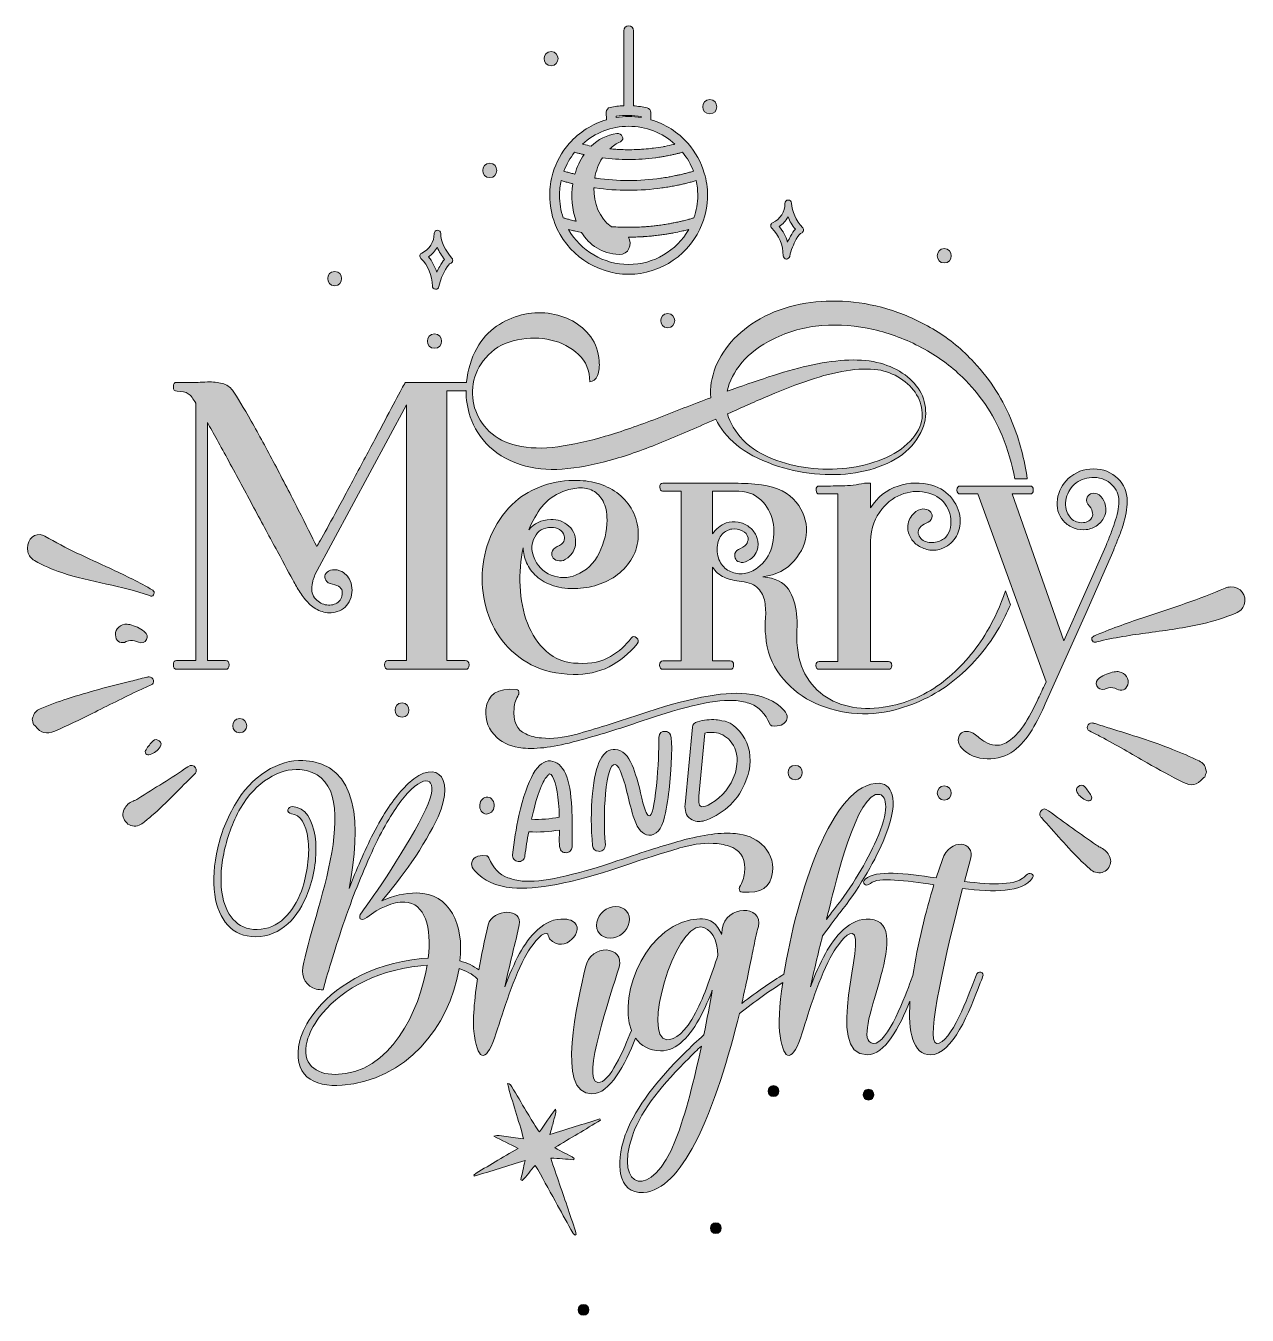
# Model space of a CAD drawing. Header units: inches. Extents: x 72 to 1008, y -1034 to -46.
import ezdxf

# ---------------------------------------------------------------- set-up
doc = ezdxf.new("R2010")
doc.units = ezdxf.units.IN
doc.header["$MEASUREMENT"] = 0
doc.layers.add('Layer 1', color=7, linetype='Continuous')

# ---------------------------------------------------------------- blocks, each defined once
blk = doc.blocks.new('block 2')
at = {"layer": 'Layer 1', "true_color": 0x71020c}
h = blk.add_hatch(color=16, dxfattribs=at)
h.dxf.hatch_style = 2
edge = h.paths.add_edge_path()
edge.add_spline(control_points=[(476.21, -158.51), (474.57, -164.09), (473.73, -169.85), (473.73, -175.64), (473.73, -183.06), (475.08, -190.34), (477.73, -197.27), (477.73, -197.27), (477.73, -197.27), (477.73, -197.27), (486.64, -220.52), (509.34, -236.13), (534.23, -236.13), (559.12, -236.13), (581.82, -220.52), (590.72, -197.27), (593.38, -190.35), (594.72, -183.07), (594.72, -175.64), (594.72, -169.84), (593.89, -164.08), (592.25, -158.51), (592.25, -158.51), (592.25, -158.51), (592.25, -158.51), (589.77, -150.09), (585.57, -142.46), (579.76, -135.83), (579.75, -135.82), (579.75, -135.82), (579.75, -135.81), (572.11, -127.09), (562.22, -120.86), (551.34, -117.64), (551.34, -117.64), (551.27, -112.13), (551.27, -112.13), (551.24, -110.41), (550.05, -108.92), (548.37, -108.52), (544.97, -107.72), (541.49, -107.2), (537.98, -106.95), (537.98, -106.95), (537.98, -49.32), (537.98, -49.32), (537.98, -47.24), (536.3, -45.56), (534.23, -45.56), (532.16, -45.56), (530.47, -47.24), (530.47, -49.32), (530.47, -49.32), (530.47, -106.85), (530.47, -106.85), (526.99, -107), (523.51, -107.42), (520.11, -108.12), (518.32, -108.48), (517.05, -110.08), (517.11, -111.91), (517.11, -111.91), (517.29, -117.59), (517.29, -117.59), (506.34, -120.79), (496.39, -127.04), (488.71, -135.81), (482.9, -142.45), (478.69, -150.09), (476.21, -158.51), (476.21, -158.51), (476.21, -158.51), (476.21, -158.51)], knot_values=[0, 0, 0, 0, 1, 1, 1, 2, 2, 2, 3, 3, 3, 4, 4, 4, 5, 5, 5, 6, 6, 6, 7, 7, 7, 8, 8, 8, 9, 9, 9, 10, 10, 10, 11, 11, 11, 12, 12, 12, 13, 13, 13, 14, 14, 14, 15, 15, 15, 16, 16, 16, 17, 17, 17, 18, 18, 18, 19, 19, 19, 20, 20, 20, 21, 21, 21, 22, 22, 22, 23, 23, 23, 24, 24, 24, 24], degree=3, periodic=1)
edge = h.paths.add_edge_path()
edge.add_spline(control_points=[(534.23, -228.62), (515.12, -228.62), (497.48, -218.11), (488.16, -201.8), (489.42, -202.12), (490.68, -202.41), (491.95, -202.71), (492.5, -202.84), (493.05, -202.99), (493.61, -203.12), (495.1, -203.45), (496.6, -203.75), (498.1, -204.05), (504.05, -213.63), (513.59, -220.37), (526.85, -220.98), (534.49, -221.33), (537.14, -212.96), (534, -207.64), (534.08, -207.64), (534.15, -207.65), (534.23, -207.65), (537.93, -207.65), (541.62, -207.51), (545.29, -207.29), (545.57, -207.27), (545.84, -207.26), (546.11, -207.24), (547.7, -207.14), (549.29, -207.01), (550.87, -206.87), (551.38, -206.82), (551.9, -206.78), (552.41, -206.73), (553.87, -206.58), (555.32, -206.42), (556.78, -206.24), (557.45, -206.16), (558.13, -206.07), (558.81, -205.98), (560.14, -205.8), (561.46, -205.62), (562.78, -205.41), (563.72, -205.27), (564.65, -205.1), (565.58, -204.94), (566.66, -204.75), (567.75, -204.58), (568.84, -204.37), (570.85, -203.99), (572.85, -203.57), (574.85, -203.12), (575.4, -202.99), (575.96, -202.84), (576.51, -202.71), (577.77, -202.41), (579.04, -202.12), (580.3, -201.8), (570.98, -218.11), (553.34, -228.62), (534.23, -228.62)], knot_values=[0, 0, 0, 0, 1, 1, 1, 2, 2, 2, 3, 3, 3, 4, 4, 4, 5, 5, 5, 6, 6, 6, 7, 7, 7, 8, 8, 8, 9, 9, 9, 10, 10, 10, 11, 11, 11, 12, 12, 12, 13, 13, 13, 14, 14, 14, 15, 15, 15, 16, 16, 16, 17, 17, 17, 18, 18, 18, 19, 19, 19, 20, 20, 20, 20], degree=3, periodic=1)
edge = h.paths.add_edge_path()
edge.add_spline(control_points=[(585.99, -164.31), (586.8, -168.03), (587.21, -171.83), (587.21, -175.64), (587.21, -181.53), (586.25, -187.31), (584.34, -192.85), (583.5, -193.1), (582.66, -193.34), (581.82, -193.58), (580.91, -193.83), (579.99, -194.1), (579.07, -194.34), (577.85, -194.66), (576.63, -194.95), (575.4, -195.24), (574.54, -195.45), (573.68, -195.67), (572.82, -195.86), (571.52, -196.15), (570.21, -196.41), (568.91, -196.67), (568.11, -196.83), (567.31, -197), (566.51, -197.15), (565.11, -197.41), (563.72, -197.63), (562.32, -197.85), (561.59, -197.97), (560.86, -198.1), (560.13, -198.21), (558.62, -198.43), (557.11, -198.61), (555.6, -198.8), (554.97, -198.87), (554.35, -198.96), (553.72, -199.03), (552.03, -199.22), (550.33, -199.37), (548.64, -199.5), (548.18, -199.54), (547.73, -199.59), (547.27, -199.62), (545.17, -199.78), (543.07, -199.89), (540.96, -199.97), (540.91, -199.97), (540.86, -199.98), (540.81, -199.98), (536.42, -200.14), (532.03, -200.14), (527.65, -199.98), (527.6, -199.98), (527.55, -199.98), (527.5, -199.97), (525.39, -199.89), (523.29, -199.78), (521.19, -199.62), (521.03, -199.61), (520.87, -199.6), (520.72, -199.58), (511.7, -192.96), (507.43, -181.47), (507.56, -169.78), (507.65, -169.8), (507.73, -169.81), (507.81, -169.82), (508.11, -169.87), (508.4, -169.9), (508.69, -169.94), (517.12, -171.12), (525.65, -171.75), (534.23, -171.75), (542.81, -171.75), (551.34, -171.12), (559.77, -169.94), (560.06, -169.9), (560.35, -169.87), (560.64, -169.82), (562.31, -169.58), (563.98, -169.31), (565.64, -169.02), (566.29, -168.91), (566.94, -168.8), (567.58, -168.68), (568.97, -168.42), (570.36, -168.15), (571.74, -167.86), (572.67, -167.66), (573.6, -167.47), (574.53, -167.26), (575.69, -167), (576.84, -166.73), (577.99, -166.44), (579.13, -166.16), (580.27, -165.87), (581.41, -165.57), (582.41, -165.3), (583.41, -165.03), (584.41, -164.75), (584.94, -164.6), (585.47, -164.47), (585.99, -164.31)], knot_values=[0, 0, 0, 0, 1, 1, 1, 2, 2, 2, 3, 3, 3, 4, 4, 4, 5, 5, 5, 6, 6, 6, 7, 7, 7, 8, 8, 8, 9, 9, 9, 10, 10, 10, 11, 11, 11, 12, 12, 12, 13, 13, 13, 14, 14, 14, 15, 15, 15, 16, 16, 16, 17, 17, 17, 18, 18, 18, 19, 19, 19, 20, 20, 20, 21, 21, 21, 22, 22, 22, 23, 23, 23, 24, 24, 24, 25, 25, 25, 26, 26, 26, 27, 27, 27, 28, 28, 28, 29, 29, 29, 30, 30, 30, 31, 31, 31, 32, 32, 32, 33, 33, 33, 34, 34, 34, 34], degree=3, periodic=1)
edge = h.paths.add_edge_path()
edge.add_spline(control_points=[(574.09, -142.96), (574.59, -142.82), (575.1, -142.7), (575.61, -142.56), (579.14, -146.97), (581.9, -151.83), (583.86, -157.08), (583.37, -157.22), (582.88, -157.37), (582.39, -157.51), (581.4, -157.79), (580.41, -158.07), (579.42, -158.33), (578.37, -158.61), (577.32, -158.88), (576.26, -159.14), (575.12, -159.42), (573.97, -159.69), (572.83, -159.95), (571.98, -160.14), (571.13, -160.32), (570.27, -160.49), (568.91, -160.78), (567.54, -161.06), (566.16, -161.31), (565.59, -161.41), (565.02, -161.51), (564.45, -161.61), (562.81, -161.89), (561.17, -162.16), (559.52, -162.4), (559.29, -162.43), (559.06, -162.46), (558.84, -162.49), (542.57, -164.76), (525.97, -164.77), (509.7, -162.5), (509.44, -162.46), (509.17, -162.43), (508.91, -162.4), (508.69, -162.36), (508.47, -162.32), (508.25, -162.29), (509.22, -156.77), (511.16, -151.44), (514.07, -146.83), (520.73, -147.7), (527.47, -148.16), (534.23, -148.16), (541.15, -148.16), (548.03, -147.68), (554.84, -146.77), (554.96, -146.76), (555.08, -146.75), (555.2, -146.73), (556.58, -146.54), (557.96, -146.33), (559.34, -146.1), (559.79, -146.03), (560.24, -145.96), (560.69, -145.88), (561.82, -145.69), (562.95, -145.47), (564.08, -145.25), (564.77, -145.12), (565.47, -144.98), (566.16, -144.84), (567.11, -144.64), (568.05, -144.43), (569, -144.21), (569.85, -144.02), (570.71, -143.82), (571.56, -143.61), (572.4, -143.4), (573.25, -143.18), (574.09, -142.96)], knot_values=[0, 0, 0, 0, 1, 1, 1, 2, 2, 2, 3, 3, 3, 4, 4, 4, 5, 5, 5, 6, 6, 6, 7, 7, 7, 8, 8, 8, 9, 9, 9, 10, 10, 10, 11, 11, 11, 12, 12, 12, 13, 13, 13, 14, 14, 14, 15, 15, 15, 16, 16, 16, 17, 17, 17, 18, 18, 18, 19, 19, 19, 20, 20, 20, 21, 21, 21, 22, 22, 22, 23, 23, 23, 24, 24, 24, 25, 25, 25, 25], degree=3, periodic=1)
edge = h.paths.add_edge_path()
edge.add_spline(control_points=[(543.79, -115.24), (543.79, -115.24), (543.8, -115.91), (543.8, -115.91), (540.66, -115.41), (537.46, -115.14), (534.23, -115.14), (531.03, -115.14), (527.86, -115.4), (524.75, -115.9), (524.75, -115.9), (524.72, -114.92), (524.72, -114.92), (531.03, -113.98), (537.52, -114.09), (543.79, -115.24)], knot_values=[0, 0, 0, 0, 1, 1, 1, 2, 2, 2, 3, 3, 3, 4, 4, 4, 5, 5, 5, 5], degree=3, periodic=1)
edge = h.paths.add_edge_path()
edge.add_spline(control_points=[(534.23, -122.65), (547.4, -122.65), (560.03, -127.57), (569.72, -136.32), (569.41, -136.4), (569.1, -136.47), (568.78, -136.54), (566.52, -137.09), (564.24, -137.58), (561.95, -138.01), (561.51, -138.09), (561.07, -138.19), (560.63, -138.27), (558.2, -138.71), (555.76, -139.06), (553.31, -139.38), (552.6, -139.47), (551.89, -139.56), (551.18, -139.64), (548.79, -139.92), (546.39, -140.14), (543.99, -140.29), (543.3, -140.34), (542.6, -140.37), (541.9, -140.4), (539.63, -140.52), (537.35, -140.59), (535.07, -140.61), (534.51, -140.61), (533.95, -140.61), (533.39, -140.61), (531.11, -140.59), (528.83, -140.52), (526.56, -140.4), (525.86, -140.37), (525.16, -140.34), (524.46, -140.29), (522.91, -140.19), (521.37, -140.02), (519.82, -139.87), (522.2, -137.67), (524.89, -135.81), (527.93, -134.44), (531.83, -132.69), (528.8, -127.53), (525.25, -128.08), (517.33, -129.3), (510.79, -132.84), (505.57, -137.81), (503.59, -137.42), (501.61, -137.01), (499.65, -136.54), (499.35, -136.47), (499.04, -136.4), (498.74, -136.32), (508.43, -127.57), (521.06, -122.65), (534.23, -122.65)], knot_values=[0, 0, 0, 0, 1, 1, 1, 2, 2, 2, 3, 3, 3, 4, 4, 4, 5, 5, 5, 6, 6, 6, 7, 7, 7, 8, 8, 8, 9, 9, 9, 10, 10, 10, 11, 11, 11, 12, 12, 12, 13, 13, 13, 14, 14, 14, 15, 15, 15, 16, 16, 16, 17, 17, 17, 18, 18, 18, 19, 19, 19, 19], degree=3, periodic=1)
edge = h.paths.add_edge_path()
edge.add_spline(control_points=[(492.85, -142.56), (493.36, -142.7), (493.87, -142.82), (494.37, -142.96), (495.21, -143.18), (496.05, -143.4), (496.9, -143.61), (497.75, -143.82), (498.6, -144.02), (499.46, -144.21), (499.64, -144.25), (499.83, -144.29), (500.01, -144.33), (496.92, -148.81), (494.59, -153.92), (493.04, -159.33), (492.76, -159.27), (492.48, -159.21), (492.21, -159.14), (491.15, -158.88), (490.1, -158.61), (489.05, -158.33), (488.04, -158.07), (487.04, -157.79), (486.04, -157.51), (485.56, -157.37), (485.08, -157.22), (484.6, -157.08), (486.56, -151.83), (489.32, -146.97), (492.85, -142.56)], knot_values=[0, 0, 0, 0, 1, 1, 1, 2, 2, 2, 3, 3, 3, 4, 4, 4, 5, 5, 5, 6, 6, 6, 7, 7, 7, 8, 8, 8, 9, 9, 9, 10, 10, 10, 10], degree=3, periodic=1)
edge = h.paths.add_edge_path()
edge.add_spline(control_points=[(482.47, -164.31), (482.98, -164.46), (483.51, -164.59), (484.02, -164.74), (485.04, -165.03), (486.06, -165.31), (487.08, -165.58), (488.2, -165.88), (489.32, -166.16), (490.45, -166.44), (490.78, -166.52), (491.11, -166.59), (491.44, -166.67), (489.94, -176.4), (490.76, -186.57), (493.97, -195.46), (493.67, -195.39), (493.36, -195.32), (493.06, -195.24), (491.83, -194.95), (490.61, -194.66), (489.39, -194.34), (488.47, -194.1), (487.55, -193.83), (486.64, -193.58), (485.8, -193.34), (484.96, -193.1), (484.12, -192.85), (482.21, -187.31), (481.24, -181.52), (481.24, -175.64), (481.24, -171.83), (481.65, -168.04), (482.47, -164.31)], knot_values=[0, 0, 0, 0, 1, 1, 1, 2, 2, 2, 3, 3, 3, 4, 4, 4, 5, 5, 5, 6, 6, 6, 7, 7, 7, 8, 8, 8, 9, 9, 9, 10, 10, 10, 11, 11, 11, 11], degree=3, periodic=1)
h = blk.add_hatch(color=16, dxfattribs=at)
h.dxf.hatch_style = 2
edge = h.paths.add_edge_path()
edge.add_spline(control_points=[(474.78, -76.3), (481.89, -76.3), (481.91, -65.24), (474.78, -65.24), (467.66, -65.24), (467.65, -76.3), (474.78, -76.3)], knot_values=[0, 0, 0, 0, 1, 1, 1, 2, 2, 2, 2], degree=3, periodic=1)
h = blk.add_hatch(color=16, dxfattribs=at)
h.dxf.hatch_style = 2
edge = h.paths.add_edge_path()
edge.add_spline(control_points=[(596.45, -113.17), (603.56, -113.17), (603.58, -102.1), (596.45, -102.1), (589.33, -102.1), (589.32, -113.17), (596.45, -113.17)], knot_values=[0, 0, 0, 0, 1, 1, 1, 2, 2, 2, 2], degree=3, periodic=1)
h = blk.add_hatch(color=16, dxfattribs=at)
h.dxf.hatch_style = 2
edge = h.paths.add_edge_path()
edge.add_spline(control_points=[(427.77, -162.02), (434.89, -162.02), (434.9, -150.96), (427.77, -150.96), (420.65, -150.96), (420.64, -162.02), (427.77, -162.02)], knot_values=[0, 0, 0, 0, 1, 1, 1, 2, 2, 2, 2], degree=3, periodic=1)
h = blk.add_hatch(color=16, dxfattribs=at)
h.dxf.hatch_style = 2
edge = h.paths.add_edge_path()
edge.add_spline(control_points=[(652.73, -221.94), (652.75, -223.23), (653.73, -224.3), (655.02, -224.42), (655.09, -224.43), (655.17, -224.43), (655.25, -224.43), (656.44, -224.43), (657.48, -223.58), (657.71, -222.39), (658.66, -217.46), (660.7, -213.14), (662.77, -209.2), (664.36, -206.17), (665.82, -204.81), (666.59, -204.56), (667.41, -204.3), (668.04, -203.64), (668.25, -202.81), (668.47, -201.98), (668.25, -201.09), (667.66, -200.46), (662.51, -194.94), (659.31, -187.88), (659.09, -181.59), (659.04, -180.21), (657.9, -179.14), (656.5, -179.17), (655.12, -179.21), (654.03, -180.36), (654.07, -181.74), (654.23, -187.97), (650.35, -194.08), (644.65, -196.59), (643.88, -196.93), (643.33, -197.63), (643.19, -198.46), (643.04, -199.28), (643.32, -200.13), (643.93, -200.71), (649.36, -205.9), (652.66, -213.84), (652.73, -221.94)], knot_values=[0, 0, 0, 0, 1, 1, 1, 2, 2, 2, 3, 3, 3, 4, 4, 4, 5, 5, 5, 6, 6, 6, 7, 7, 7, 8, 8, 8, 9, 9, 9, 10, 10, 10, 11, 11, 11, 12, 12, 12, 13, 13, 13, 14, 14, 14, 14], degree=3, periodic=1)
edge = h.paths.add_edge_path()
edge.add_spline(control_points=[(656.43, -192.14), (657.79, -195.46), (659.7, -198.7), (662.06, -201.65), (660.75, -202.87), (659.51, -204.62), (658.32, -206.87), (657.56, -208.32), (656.8, -209.83), (656.09, -211.4), (654.71, -207), (652.53, -202.92), (649.69, -199.53), (652.48, -197.65), (654.79, -195.08), (656.43, -192.14)], knot_values=[0, 0, 0, 0, 1, 1, 1, 2, 2, 2, 3, 3, 3, 4, 4, 4, 5, 5, 5, 5], degree=3, periodic=1)
h = blk.add_hatch(color=16, dxfattribs=at)
h.dxf.hatch_style = 2
edge = h.paths.add_edge_path()
edge.add_spline(control_points=[(383.79, -245.17), (383.8, -246.46), (384.79, -247.53), (386.07, -247.65), (386.15, -247.65), (386.22, -247.66), (386.3, -247.66), (387.49, -247.66), (388.53, -246.81), (388.76, -245.62), (389.72, -240.69), (391.76, -236.37), (393.82, -232.43), (395.41, -229.4), (396.88, -228.04), (397.64, -227.79), (398.46, -227.53), (399.09, -226.87), (399.31, -226.04), (399.53, -225.21), (399.3, -224.32), (398.72, -223.69), (393.57, -218.16), (390.36, -211.11), (390.14, -204.81), (390.09, -203.43), (388.96, -202.37), (387.56, -202.39), (386.17, -202.44), (385.09, -203.59), (385.12, -204.97), (385.28, -211.2), (381.41, -217.31), (375.7, -219.82), (374.94, -220.16), (374.39, -220.86), (374.24, -221.68), (374.1, -222.51), (374.37, -223.35), (374.98, -223.93), (380.42, -229.13), (383.71, -237.07), (383.79, -245.17)], knot_values=[0, 0, 0, 0, 1, 1, 1, 2, 2, 2, 3, 3, 3, 4, 4, 4, 5, 5, 5, 6, 6, 6, 7, 7, 7, 8, 8, 8, 9, 9, 9, 10, 10, 10, 11, 11, 11, 12, 12, 12, 13, 13, 13, 14, 14, 14, 14], degree=3, periodic=1)
edge = h.paths.add_edge_path()
edge.add_spline(control_points=[(387.48, -215.37), (388.85, -218.69), (390.76, -221.93), (393.11, -224.88), (391.81, -226.1), (390.56, -227.85), (389.38, -230.1), (388.62, -231.55), (387.86, -233.05), (387.14, -234.63), (385.77, -230.23), (383.58, -226.15), (380.74, -222.76), (383.53, -220.88), (385.85, -218.31), (387.48, -215.37)], knot_values=[0, 0, 0, 0, 1, 1, 1, 2, 2, 2, 3, 3, 3, 4, 4, 4, 5, 5, 5, 5], degree=3, periodic=1)
h = blk.add_hatch(color=16, dxfattribs=at)
h.dxf.hatch_style = 2
edge = h.paths.add_edge_path()
edge.add_spline(control_points=[(776.18, -227.46), (783.3, -227.46), (783.31, -216.4), (776.18, -216.4), (769.07, -216.4), (769.06, -227.46), (776.18, -227.46)], knot_values=[0, 0, 0, 0, 1, 1, 1, 2, 2, 2, 2], degree=3, periodic=1)
h = blk.add_hatch(color=16, dxfattribs=at)
h.dxf.hatch_style = 2
edge = h.paths.add_edge_path()
edge.add_spline(control_points=[(308.87, -244.97), (315.98, -244.97), (315.99, -233.91), (308.87, -233.91), (301.75, -233.91), (301.74, -244.97), (308.87, -244.97)], knot_values=[0, 0, 0, 0, 1, 1, 1, 2, 2, 2, 2], degree=3, periodic=1)
h = blk.add_hatch(color=16, dxfattribs=at)
h.dxf.hatch_style = 2
edge = h.paths.add_edge_path()
edge.add_spline(control_points=[(187.71, -532.32), (186.04, -532.32), (185.21, -533.46), (185.21, -535.71), (185.21, -537.98), (186.16, -539.1), (188.07, -539.1), (188.07, -539.1), (225.16, -539.1), (225.16, -539.1), (227.07, -539.1), (228.02, -537.98), (228.02, -535.71), (228.02, -533.46), (227.07, -532.32), (225.16, -532.32), (225.16, -532.32), (211.25, -532.32), (211.25, -532.32), (211.25, -532.32), (211.25, -349.69), (211.25, -349.69), (215.77, -357.78), (221.24, -367.7), (227.66, -379.47), (234.08, -391.25), (240.5, -403.14), (246.92, -415.14), (253.35, -427.16), (259.35, -438.33), (264.94, -448.68), (270.52, -459.02), (274.75, -466.81), (277.6, -472.04), (279.26, -475.13), (281.11, -478.23), (283.13, -481.32), (285.15, -484.41), (287.47, -487.15), (290.09, -489.52), (292.7, -491.9), (295.73, -493.68), (299.18, -494.87), (302.63, -496.06), (306.49, -496.06), (310.77, -494.87), (315.53, -493.44), (318.86, -490.36), (320.76, -485.6), (322.66, -480.84), (322.66, -476.09), (320.76, -471.33), (319.34, -467.76), (316.72, -465.15), (312.92, -463.48), (310.06, -462.53), (307.62, -462.41), (305.6, -463.12), (303.58, -463.84), (302.27, -464.91), (301.68, -466.33), (301.08, -467.76), (301.2, -469.25), (302.04, -470.79), (302.87, -472.34), (304.59, -473.35), (307.21, -473.82), (312.2, -474.78), (314.7, -476.92), (314.7, -480.24), (314.7, -484.05), (313.33, -486.73), (310.6, -488.27), (307.86, -489.82), (304.89, -490.23), (301.68, -489.52), (298.47, -488.81), (295.73, -487.02), (293.48, -484.17), (291.21, -481.32), (290.68, -477.39), (291.87, -472.4), (292.1, -471.45), (292.34, -470.56), (292.58, -469.72), (292.82, -468.89), (293.17, -467.88), (293.65, -466.69), (293.65, -466.69), (363.93, -336.13), (363.93, -336.13), (363.93, -336.13), (363.93, -532.32), (363.93, -532.32), (363.93, -532.32), (349.66, -532.32), (349.66, -532.32), (347.99, -532.32), (347.16, -533.46), (347.16, -535.71), (347.16, -537.98), (348.11, -539.1), (350.01, -539.1), (350.01, -539.1), (409.23, -539.1), (409.23, -539.1), (411.13, -539.1), (412.02, -537.98), (411.9, -535.71), (411.78, -533.46), (410.77, -532.32), (408.87, -532.32), (408.87, -532.32), (394.96, -532.32), (394.96, -532.32), (394.96, -532.32), (394.96, -325.43), (394.96, -325.43), (394.96, -325.43), (409.23, -325.43), (409.23, -325.43), (409.37, -325.43), (409.46, -325.39), (409.58, -325.37), (409.57, -332.26), (410.63, -338.93), (412.79, -345.41), (415.64, -353.97), (420.58, -361.64), (427.59, -368.42), (434.61, -375.19), (443.82, -380.13), (455.24, -383.22), (465.22, -385.84), (476.05, -386.49), (487.7, -385.18), (499.35, -383.88), (511.42, -381.38), (523.9, -377.69), (536.39, -374.01), (549.17, -369.43), (562.25, -363.96), (575.33, -358.49), (588.29, -352.9), (601.13, -347.19), (604.46, -354.33), (609.75, -360.93), (617, -366.99), (624.26, -373.05), (633.71, -378.11), (645.36, -382.15), (655.35, -385.72), (665.81, -388.04), (676.75, -389.1), (687.69, -390.18), (698.16, -389.94), (708.15, -388.39), (718.13, -386.85), (727.29, -383.93), (735.61, -379.65), (743.93, -375.37), (750.47, -369.66), (755.23, -362.53), (759.74, -355.88), (762.01, -349.33), (762.01, -342.91), (762.01, -336.49), (760.46, -330.67), (757.37, -325.43), (754.28, -320.2), (749.82, -315.68), (743.99, -311.88), (738.17, -308.08), (731.69, -305.34), (724.55, -303.67), (716.94, -302.01), (708.68, -301.48), (699.76, -302.07), (690.84, -302.66), (681.51, -304.09), (671.76, -306.35), (662.01, -308.61), (651.9, -311.46), (641.44, -314.91), (630.97, -318.36), (620.39, -321.99), (609.69, -325.79), (611.35, -318.18), (615.16, -310.87), (621.11, -303.85), (627.05, -296.84), (635.02, -290.83), (645.01, -285.84), (656.66, -279.9), (669.14, -276.45), (682.46, -275.49), (695.78, -274.54), (708.91, -275.55), (721.88, -278.53), (734.84, -281.5), (747.2, -286.14), (758.97, -292.44), (770.75, -298.74), (781.15, -306.29), (790.19, -315.09), (803.5, -328.17), (813.61, -343.03), (820.51, -359.68), (825.04, -370.61), (828.29, -381.73), (830.3, -393.03), (830.3, -393.03), (839.79, -393.03), (839.79, -393.03), (837.82, -378.22), (834.03, -363.77), (828.36, -349.69), (821.46, -332.57), (811.71, -317.23), (799.11, -303.67), (790.06, -293.92), (780.2, -285.78), (769.5, -279.24), (758.8, -272.7), (747.8, -267.59), (736.5, -263.9), (725.21, -260.22), (713.85, -257.96), (702.44, -257.12), (691.02, -256.29), (680.2, -256.71), (669.98, -258.37), (658.32, -260.28), (647.86, -263.6), (638.59, -268.36), (629.31, -273.12), (621.52, -278.83), (615.22, -285.48), (608.92, -292.14), (604.16, -299.39), (600.95, -307.24), (597.74, -315.09), (596.49, -322.94), (597.21, -330.78), (583.41, -336.02), (569.68, -341.31), (556.01, -346.66), (542.34, -352.01), (529.08, -356.59), (516.23, -360.39), (503.39, -364.2), (491.26, -366.87), (479.85, -368.42), (468.43, -369.97), (457.97, -369.66), (448.46, -367.52), (439.9, -365.62), (432.89, -362), (427.41, -356.64), (421.94, -351.29), (418.2, -345.23), (416.18, -338.45), (414.16, -331.67), (413.98, -324.66), (415.64, -317.41), (417.31, -310.15), (420.99, -303.67), (426.7, -297.97), (432.65, -292.02), (440.08, -288.16), (448.99, -286.37), (457.91, -284.59), (466.47, -284.65), (474.68, -286.55), (482.88, -288.46), (489.9, -292.14), (495.72, -297.61), (501.55, -303.08), (504.46, -310.09), (504.46, -318.65), (507.08, -318.42), (509.05, -316.75), (510.35, -313.66), (511.66, -310.57), (512.08, -306.88), (511.6, -302.6), (511.12, -295.47), (508.98, -289.35), (505.18, -284.23), (501.38, -279.12), (496.68, -275.02), (491.09, -271.93), (485.5, -268.84), (479.31, -266.88), (472.54, -266.04), (465.76, -265.21), (458.98, -265.63), (452.2, -267.29), (445.43, -268.96), (439.01, -271.87), (432.94, -276.03), (426.88, -280.19), (421.83, -285.84), (417.78, -292.97), (413.5, -300.82), (410.89, -309.38), (409.94, -318.65), (409.92, -318.83), (409.91, -319), (409.9, -319.18), (409.58, -319.09), (409.26, -319.01), (408.87, -319.01), (408.87, -319.01), (363.21, -319.01), (363.21, -319.01), (362.97, -319.01), (361.19, -322.17), (357.86, -328.46), (354.53, -334.77), (350.37, -342.62), (345.38, -352.01), (340.38, -361.4), (334.97, -371.57), (329.15, -382.51), (323.32, -393.45), (317.91, -403.55), (312.92, -412.83), (307.92, -422.1), (303.7, -429.83), (300.25, -436.01), (296.8, -442.2), (295.08, -445.17), (295.08, -444.93), (291.51, -437.56), (286.81, -428.16), (280.99, -416.75), (275.16, -405.34), (269.16, -393.74), (262.98, -381.97), (256.79, -370.2), (250.79, -359.14), (244.96, -348.8), (239.13, -338.45), (234.32, -330.55), (230.52, -325.08), (228.61, -322.46), (226, -320.74), (222.67, -319.9), (219.33, -319.07), (215.53, -318.65), (211.25, -318.65), (208.4, -318.89), (206.08, -319.01), (204.3, -319.01), (202.51, -319.01), (200.91, -319.01), (199.48, -319.01), (198.05, -319.01), (196.45, -319.01), (194.67, -319.01), (192.88, -319.01), (190.56, -319.01), (187.71, -319.01), (186.04, -319.01), (185.21, -320.14), (185.21, -322.4), (185.21, -324.66), (186.16, -325.79), (188.07, -325.79), (191.87, -325.79), (194.72, -326.45), (196.63, -327.75), (198.53, -329.06), (200.43, -331.5), (202.33, -335.06), (202.33, -335.06), (202.33, -532.32), (202.33, -532.32), (202.33, -532.32), (187.71, -532.32), (187.71, -532.32)], knot_values=[0, 0, 0, 0, 1, 1, 1, 2, 2, 2, 3, 3, 3, 4, 4, 4, 5, 5, 5, 6, 6, 6, 7, 7, 7, 8, 8, 8, 9, 9, 9, 10, 10, 10, 11, 11, 11, 12, 12, 12, 13, 13, 13, 14, 14, 14, 15, 15, 15, 16, 16, 16, 17, 17, 17, 18, 18, 18, 19, 19, 19, 20, 20, 20, 21, 21, 21, 22, 22, 22, 23, 23, 23, 24, 24, 24, 25, 25, 25, 26, 26, 26, 27, 27, 27, 28, 28, 28, 29, 29, 29, 30, 30, 30, 31, 31, 31, 32, 32, 32, 33, 33, 33, 34, 34, 34, 35, 35, 35, 36, 36, 36, 37, 37, 37, 38, 38, 38, 39, 39, 39, 40, 40, 40, 41, 41, 41, 42, 42, 42, 43, 43, 43, 44, 44, 44, 45, 45, 45, 46, 46, 46, 47, 47, 47, 48, 48, 48, 49, 49, 49, 50, 50, 50, 51, 51, 51, 52, 52, 52, 53, 53, 53, 54, 54, 54, 55, 55, 55, 56, 56, 56, 57, 57, 57, 58, 58, 58, 59, 59, 59, 60, 60, 60, 61, 61, 61, 62, 62, 62, 63, 63, 63, 64, 64, 64, 65, 65, 65, 66, 66, 66, 67, 67, 67, 68, 68, 68, 69, 69, 69, 70, 70, 70, 71, 71, 71, 72, 72, 72, 73, 73, 73, 74, 74, 74, 75, 75, 75, 76, 76, 76, 77, 77, 77, 78, 78, 78, 79, 79, 79, 80, 80, 80, 81, 81, 81, 82, 82, 82, 83, 83, 83, 84, 84, 84, 85, 85, 85, 86, 86, 86, 87, 87, 87, 88, 88, 88, 89, 89, 89, 90, 90, 90, 91, 91, 91, 92, 92, 92, 93, 93, 93, 94, 94, 94, 95, 95, 95, 96, 96, 96, 97, 97, 97, 98, 98, 98, 99, 99, 99, 100, 100, 100, 101, 101, 101, 102, 102, 102, 103, 103, 103, 104, 104, 104, 105, 105, 105, 106, 106, 106, 107, 107, 107, 108, 108, 108, 109, 109, 109, 110, 110, 110, 111, 111, 111, 112, 112, 112, 113, 113, 113, 114, 114, 114, 115, 115, 115, 116, 116, 116, 117, 117, 117, 118, 118, 118, 119, 119, 119, 120, 120, 120, 121, 121, 121, 122, 122, 122, 123, 123, 123, 124, 124, 124, 125, 125, 125, 126, 126, 126, 127, 127, 127, 127], degree=3, periodic=1)
edge = h.paths.add_edge_path()
edge.add_spline(control_points=[(642.33, -329), (652.91, -324.48), (663.14, -320.56), (673.01, -317.23), (682.87, -313.9), (692.21, -311.52), (701.01, -310.09), (709.81, -308.67), (717.89, -308.43), (725.27, -309.38), (731.45, -310.33), (737.22, -312.54), (742.57, -315.98), (747.92, -319.43), (752.08, -323.59), (755.05, -328.46), (758.02, -333.34), (759.45, -338.69), (759.33, -344.52), (759.21, -350.35), (756.77, -356.11), (752.02, -361.82), (746.79, -368), (740.07, -372.94), (731.87, -376.62), (723.66, -380.31), (714.75, -382.86), (705.11, -384.29), (695.48, -385.72), (685.67, -385.96), (675.68, -385), (665.7, -384.06), (656.42, -382.03), (647.86, -378.94), (636.68, -374.9), (628.06, -369.66), (622, -363.24), (615.93, -356.82), (611.95, -350.17), (610.05, -343.27), (620.98, -338.27), (631.75, -333.52), (642.33, -329)], knot_values=[0, 0, 0, 0, 1, 1, 1, 2, 2, 2, 3, 3, 3, 4, 4, 4, 5, 5, 5, 6, 6, 6, 7, 7, 7, 8, 8, 8, 9, 9, 9, 10, 10, 10, 11, 11, 11, 12, 12, 12, 13, 13, 13, 14, 14, 14, 14], degree=3, periodic=1)
h = blk.add_hatch(color=16, dxfattribs=at)
h.dxf.hatch_style = 2
edge = h.paths.add_edge_path()
edge.add_spline(control_points=[(564.19, -277.23), (571.3, -277.23), (571.31, -266.17), (564.19, -266.17), (557.07, -266.17), (557.06, -277.23), (564.19, -277.23)], knot_values=[0, 0, 0, 0, 1, 1, 1, 2, 2, 2, 2], degree=3, periodic=1)
h = blk.add_hatch(color=16, dxfattribs=at)
h.dxf.hatch_style = 2
edge = h.paths.add_edge_path()
edge.add_spline(control_points=[(385.37, -292.9), (392.49, -292.9), (392.5, -281.84), (385.37, -281.84), (378.25, -281.84), (378.24, -292.9), (385.37, -292.9)], knot_values=[0, 0, 0, 0, 1, 1, 1, 2, 2, 2, 2], degree=3, periodic=1)
h = blk.add_hatch(color=16, dxfattribs=at)
h.dxf.hatch_style = 2
edge = h.paths.add_edge_path()
edge.add_spline(control_points=[(785.91, -401.59), (785.91, -403.61), (786.73, -404.62), (788.4, -404.62), (788.4, -404.62), (801.96, -404.62), (801.96, -404.62), (801.96, -404.62), (854.39, -548.73), (854.39, -548.73), (854.39, -548.73), (852.97, -551.59), (852.97, -551.59), (852.01, -553.49), (851.12, -555.39), (850.29, -557.29), (849.46, -559.2), (848.56, -561.1), (847.62, -563), (843.33, -572.28), (839.29, -579.41), (835.49, -584.4), (831.68, -589.4), (828.12, -592.84), (824.79, -594.75), (821.45, -596.89), (818.24, -597.72), (815.16, -597.25), (812.3, -597.01), (809.74, -596.18), (807.49, -594.75), (805.22, -593.32), (802.79, -591.54), (800.17, -589.4), (797.56, -587.49), (795.24, -586.6), (793.22, -586.72), (791.2, -586.84), (789.65, -587.49), (788.58, -588.68), (787.51, -589.87), (786.98, -591.48), (786.98, -593.5), (786.98, -595.52), (787.81, -597.48), (789.47, -599.39), (794.7, -604.85), (801.24, -607.65), (809.09, -607.77), (816.94, -607.89), (823.72, -605.81), (829.43, -601.53), (834.89, -597.48), (839.59, -592.13), (843.51, -585.47), (847.44, -578.81), (850.83, -572.16), (853.68, -565.5), (853.68, -565.5), (884.71, -496.3), (884.71, -496.3), (884.71, -496.3), (906.12, -447.43), (906.12, -447.43), (907.3, -444.34), (908.55, -441.25), (909.86, -438.15), (911.17, -435.07), (912.3, -431.85), (913.25, -428.52), (915.39, -422.1), (916.46, -416.04), (916.46, -410.33), (916.46, -402.96), (914.08, -397.13), (909.33, -392.85), (904.33, -387.86), (898.09, -385.36), (890.6, -385.36), (883.11, -385.36), (876.63, -387.86), (871.16, -392.85), (866.64, -397.13), (863.9, -402.43), (862.96, -408.72), (862, -415.03), (863.54, -420.56), (867.59, -425.31), (869.97, -427.93), (872.7, -429.77), (875.8, -430.84), (878.89, -431.91), (881.98, -432.27), (885.07, -431.91), (888.16, -431.55), (891.01, -430.43), (893.63, -428.52), (896.25, -426.62), (898.15, -424.12), (899.34, -421.03), (900.53, -417.23), (900.29, -413.54), (898.63, -409.97), (897.2, -407.12), (895.47, -405.34), (893.45, -404.62), (891.43, -403.91), (889.71, -403.91), (888.28, -404.62), (886.85, -405.34), (885.9, -406.53), (885.43, -408.19), (884.95, -409.86), (885.66, -411.76), (887.57, -413.9), (890.42, -417.7), (890.78, -421.03), (888.64, -423.88), (886.73, -426.02), (883.94, -426.92), (880.25, -426.56), (876.57, -426.2), (873.77, -424.48), (871.87, -421.39), (869.25, -417.11), (868.54, -412.59), (869.73, -407.83), (870.92, -403.08), (873.42, -399.15), (877.22, -396.06), (881.26, -393.21), (885.96, -391.84), (891.31, -391.96), (896.67, -392.08), (901.12, -393.92), (904.69, -397.49), (908.26, -400.82), (910.04, -405.1), (910.04, -410.33), (910.04, -415.32), (908.97, -420.8), (906.83, -426.74), (905.88, -429.59), (904.81, -432.57), (903.62, -435.66), (902.43, -438.75), (901.24, -441.72), (900.05, -444.57), (900.05, -444.57), (867.95, -517.34), (867.95, -517.34), (867.95, -517.34), (828.35, -404.62), (828.35, -404.62), (828.35, -404.62), (841.91, -404.62), (841.91, -404.62), (843.57, -404.62), (844.41, -403.61), (844.41, -401.59), (844.41, -399.57), (843.57, -398.56), (841.91, -398.56), (841.91, -398.56), (788.4, -398.56), (788.4, -398.56), (786.73, -398.56), (785.91, -399.57), (785.91, -401.59)], knot_values=[0, 0, 0, 0, 1, 1, 1, 2, 2, 2, 3, 3, 3, 4, 4, 4, 5, 5, 5, 6, 6, 6, 7, 7, 7, 8, 8, 8, 9, 9, 9, 10, 10, 10, 11, 11, 11, 12, 12, 12, 13, 13, 13, 14, 14, 14, 15, 15, 15, 16, 16, 16, 17, 17, 17, 18, 18, 18, 19, 19, 19, 20, 20, 20, 21, 21, 21, 22, 22, 22, 23, 23, 23, 24, 24, 24, 25, 25, 25, 26, 26, 26, 27, 27, 27, 28, 28, 28, 29, 29, 29, 30, 30, 30, 31, 31, 31, 32, 32, 32, 33, 33, 33, 34, 34, 34, 35, 35, 35, 36, 36, 36, 37, 37, 37, 38, 38, 38, 39, 39, 39, 40, 40, 40, 41, 41, 41, 42, 42, 42, 43, 43, 43, 44, 44, 44, 45, 45, 45, 46, 46, 46, 47, 47, 47, 48, 48, 48, 49, 49, 49, 50, 50, 50, 51, 51, 51, 52, 52, 52, 53, 53, 53, 54, 54, 54, 55, 55, 55, 56, 56, 56, 56], degree=3, periodic=1)
h = blk.add_hatch(color=16, dxfattribs=at)
h.dxf.hatch_style = 2
edge = h.paths.add_edge_path()
edge.add_spline(control_points=[(455.95, -457.42), (457.62, -461.22), (460.17, -464.67), (463.62, -467.76), (467.07, -470.85), (471.41, -473.29), (476.64, -475.07), (481.87, -476.86), (488.06, -477.51), (495.19, -477.04), (501.13, -476.8), (506.9, -475.67), (512.49, -473.65), (518.08, -471.63), (523.07, -468.77), (527.48, -465.08), (531.87, -461.4), (535.38, -456.94), (538, -451.71), (540.61, -446.48), (541.8, -440.65), (541.57, -434.23), (541.33, -428.05), (539.9, -422.46), (537.28, -417.46), (534.66, -412.47), (531.16, -408.25), (526.76, -404.8), (522.36, -401.36), (517.42, -398.74), (511.96, -396.95), (506.49, -395.17), (500.78, -394.28), (494.84, -394.28), (486.04, -394.04), (477.41, -395.35), (468.97, -398.2), (460.53, -401.06), (453.33, -405.1), (447.39, -410.33), (440.02, -416.99), (434.2, -424.84), (429.91, -433.87), (425.63, -442.91), (423.08, -452.37), (422.24, -462.23), (421.41, -472.1), (422.24, -481.79), (424.74, -491.3), (427.24, -500.82), (431.4, -509.38), (437.23, -516.99), (443.05, -524.6), (450.48, -530.78), (459.52, -535.54), (468.56, -540.29), (479.26, -542.79), (491.63, -543.03), (501.85, -543.26), (511.07, -541.3), (519.27, -537.14), (527.48, -532.98), (534.66, -527.1), (540.85, -519.48), (542.04, -517.82), (541.86, -516.27), (540.32, -514.85), (538.77, -513.42), (537.4, -513.54), (536.21, -515.2), (532.17, -520.68), (526.88, -525.37), (520.34, -529.29), (513.8, -533.22), (505.54, -534.94), (495.55, -534.47), (485.79, -534.23), (477.71, -531.2), (471.29, -525.37), (464.87, -519.54), (460, -512.35), (456.67, -503.79), (453.33, -495.23), (451.44, -485.77), (450.96, -475.43), (450.48, -465.08), (451.32, -455.28), (453.46, -446), (453.46, -449.81), (454.29, -453.61), (455.95, -457.42)], knot_values=[0, 0, 0, 0, 1, 1, 1, 2, 2, 2, 3, 3, 3, 4, 4, 4, 5, 5, 5, 6, 6, 6, 7, 7, 7, 8, 8, 8, 9, 9, 9, 10, 10, 10, 11, 11, 11, 12, 12, 12, 13, 13, 13, 14, 14, 14, 15, 15, 15, 16, 16, 16, 17, 17, 17, 18, 18, 18, 19, 19, 19, 20, 20, 20, 21, 21, 21, 22, 22, 22, 23, 23, 23, 24, 24, 24, 25, 25, 25, 26, 26, 26, 27, 27, 27, 28, 28, 28, 29, 29, 29, 30, 30, 30, 30], degree=3, periodic=1)
edge = h.paths.add_edge_path()
edge.add_spline(control_points=[(467.73, -414.43), (471.77, -409.32), (477.12, -405.46), (483.78, -402.84), (487.82, -401.18), (491.86, -400.23), (495.91, -399.98), (499.95, -399.75), (503.57, -400.46), (506.79, -402.12), (510, -403.79), (512.61, -406.47), (514.63, -410.15), (516.65, -413.84), (517.67, -418.66), (517.67, -424.6), (517.67, -433.4), (515.64, -441.84), (511.6, -449.92), (507.55, -458.01), (501.73, -463.6), (494.12, -466.69), (487.7, -469.31), (481.28, -469.36), (474.86, -466.87), (468.44, -464.37), (463.92, -459.56), (461.31, -452.42), (459.4, -447.43), (459.7, -442.49), (462.2, -437.62), (464.69, -432.75), (468.91, -430.3), (474.86, -430.3), (477.23, -430.3), (479.37, -430.84), (481.28, -431.91), (483.18, -432.98), (484.37, -434.59), (484.85, -436.73), (485.32, -438.15), (485.2, -439.58), (484.49, -441.01), (483.78, -442.43), (482.11, -443.74), (479.5, -444.93), (477.12, -446.12), (475.75, -447.61), (475.4, -449.39), (475.04, -451.17), (475.4, -452.66), (476.47, -453.85), (477.53, -455.04), (479.08, -455.75), (481.1, -455.99), (483.12, -456.23), (485.32, -455.4), (487.7, -453.49), (491.03, -450.64), (492.93, -447.43), (493.41, -443.86), (494.12, -437.68), (492.46, -432.8), (488.41, -429.24), (484.37, -425.67), (479.73, -424.01), (474.5, -424.24), (467.13, -424.48), (461.54, -427.1), (457.74, -432.09), (460.35, -425.43), (463.68, -419.55), (467.73, -414.43)], knot_values=[0, 0, 0, 0, 1, 1, 1, 2, 2, 2, 3, 3, 3, 4, 4, 4, 5, 5, 5, 6, 6, 6, 7, 7, 7, 8, 8, 8, 9, 9, 9, 10, 10, 10, 11, 11, 11, 12, 12, 12, 13, 13, 13, 14, 14, 14, 15, 15, 15, 16, 16, 16, 17, 17, 17, 18, 18, 18, 19, 19, 19, 20, 20, 20, 21, 21, 21, 22, 22, 22, 23, 23, 23, 24, 24, 24, 24], degree=3, periodic=1)
h = blk.add_hatch(color=16, dxfattribs=at)
h.dxf.hatch_style = 2
edge = h.paths.add_edge_path()
edge.add_spline(control_points=[(680.32, -533.04), (678.65, -533.04), (677.82, -534.05), (677.82, -536.07), (677.82, -538.09), (678.65, -539.1), (680.32, -539.1), (680.32, -539.1), (733.47, -539.1), (733.47, -539.1), (735.13, -539.1), (735.96, -538.09), (735.96, -536.07), (735.96, -534.05), (735.13, -533.04), (733.47, -533.04), (733.47, -533.04), (719.56, -533.04), (719.56, -533.04), (719.56, -533.04), (719.56, -444.93), (719.56, -444.93), (719.56, -433.99), (721.87, -425.26), (726.51, -418.71), (731.15, -412.17), (736.62, -407.65), (742.92, -405.16), (749.22, -402.66), (755.58, -402.07), (762, -403.37), (768.43, -404.68), (773.42, -407.72), (776.99, -412.47), (778.41, -414.38), (779.54, -416.75), (780.38, -419.6), (781.21, -422.46), (781.5, -425.31), (781.27, -428.16), (781.03, -431.02), (780.14, -433.64), (778.59, -436.01), (777.04, -438.39), (774.85, -440.06), (771.99, -441.01), (768.66, -442.2), (765.39, -442.26), (762.18, -441.18), (758.97, -440.12), (757.01, -438.04), (756.3, -434.94), (755.82, -431.62), (757.84, -429), (762.36, -427.1), (764.73, -426.15), (766.16, -424.78), (766.64, -422.99), (767.12, -421.21), (766.88, -419.73), (765.93, -418.53), (764.97, -417.35), (763.43, -416.57), (761.29, -416.22), (759.15, -415.86), (756.89, -416.52), (754.51, -418.18), (751.18, -420.56), (749.16, -423.65), (748.45, -427.45), (747.97, -430.78), (748.39, -433.87), (749.7, -436.73), (751, -439.58), (752.91, -441.9), (755.4, -443.68), (757.9, -445.47), (760.76, -446.71), (763.97, -447.43), (767.18, -448.14), (770.44, -447.91), (773.78, -446.71), (778.53, -445.05), (782.16, -442.32), (784.66, -438.51), (787.15, -434.71), (788.4, -430.43), (788.4, -425.67), (788.4, -419.49), (786.44, -413.78), (782.52, -408.55), (778.59, -403.32), (773.3, -399.75), (766.64, -397.84), (758.08, -395.47), (749.46, -395.7), (740.78, -398.56), (732.1, -401.41), (725.02, -407), (719.56, -415.32), (719.56, -415.32), (719.56, -396.42), (719.56, -396.42), (719.56, -396.42), (714.99, -396.42), (714.99, -396.42), (709.36, -397.61), (703.59, -398.26), (697.71, -398.38), (691.82, -398.5), (686.03, -398.56), (680.32, -398.56), (678.65, -398.56), (677.88, -399.57), (678, -401.59), (678.12, -403.61), (678.77, -404.62), (679.96, -404.62), (679.96, -404.62), (694.59, -404.62), (694.59, -404.62), (694.59, -404.62), (694.59, -533.04), (694.59, -533.04), (694.59, -533.04), (680.32, -533.04), (680.32, -533.04)], knot_values=[0, 0, 0, 0, 1, 1, 1, 2, 2, 2, 3, 3, 3, 4, 4, 4, 5, 5, 5, 6, 6, 6, 7, 7, 7, 8, 8, 8, 9, 9, 9, 10, 10, 10, 11, 11, 11, 12, 12, 12, 13, 13, 13, 14, 14, 14, 15, 15, 15, 16, 16, 16, 17, 17, 17, 18, 18, 18, 19, 19, 19, 20, 20, 20, 21, 21, 21, 22, 22, 22, 23, 23, 23, 24, 24, 24, 25, 25, 25, 26, 26, 26, 27, 27, 27, 28, 28, 28, 29, 29, 29, 30, 30, 30, 31, 31, 31, 32, 32, 32, 33, 33, 33, 34, 34, 34, 35, 35, 35, 36, 36, 36, 37, 37, 37, 38, 38, 38, 39, 39, 39, 40, 40, 40, 41, 41, 41, 42, 42, 42, 42], degree=3, periodic=1)
h = blk.add_hatch(color=16, dxfattribs=at)
h.dxf.hatch_style = 2
edge = h.paths.add_edge_path()
edge.add_spline(control_points=[(818.55, -506.64), (821.68, -501.14), (824.49, -495.46), (826.99, -489.6), (826.99, -489.6), (823.14, -479.02), (823.14, -479.02), (819.38, -490.1), (814.65, -500.51), (808.92, -510.21), (800.47, -524.48), (790.06, -536.67), (777.7, -546.77), (765.34, -556.88), (751.54, -563.59), (736.32, -566.92), (727.05, -569.07), (718.01, -569.6), (709.21, -568.53), (700.41, -567.46), (692.63, -564.79), (685.85, -560.51), (679.07, -556.23), (673.6, -550.28), (669.44, -542.67), (665.28, -535.06), (663.2, -525.67), (663.2, -514.49), (663.2, -511.88), (663.25, -509.2), (663.38, -506.46), (663.49, -503.73), (663.32, -500.46), (662.84, -496.65), (662.36, -489.52), (660.35, -483.22), (656.78, -477.75), (653.21, -472.28), (646.67, -469.07), (637.16, -468.12), (647.38, -466.69), (655.41, -462.59), (661.24, -455.81), (667.06, -449.03), (670.16, -441.6), (670.51, -433.52), (670.87, -425.43), (668.25, -417.88), (662.67, -410.86), (657.07, -403.85), (648.22, -399.39), (636.09, -397.49), (629.19, -396.77), (622.41, -396.42), (615.76, -396.42), (615.76, -396.42), (560.47, -396.42), (560.47, -396.42), (558.8, -396.42), (558.03, -397.43), (558.15, -399.45), (558.27, -401.47), (558.92, -402.48), (560.11, -402.48), (560.11, -402.48), (574.38, -402.48), (574.38, -402.48), (574.38, -402.48), (574.38, -532.68), (574.38, -532.68), (574.38, -532.68), (560.47, -532.68), (560.47, -532.68), (558.8, -532.68), (557.97, -533.75), (557.97, -535.89), (557.97, -538.03), (558.8, -539.1), (560.47, -539.1), (560.47, -539.1), (612.19, -539.1), (612.19, -539.1), (613.85, -539.1), (614.69, -538.03), (614.69, -535.89), (614.69, -533.75), (613.85, -532.68), (612.19, -532.68), (612.19, -532.68), (598.63, -532.68), (598.63, -532.68), (598.63, -532.68), (598.63, -460.63), (598.63, -460.63), (600.77, -464.19), (603.75, -466.81), (607.55, -468.47), (611.35, -470.14), (615.76, -471.21), (620.75, -471.68), (626.69, -472.4), (630.97, -474.18), (633.59, -477.04), (636.21, -479.89), (637.87, -483.34), (638.59, -487.38), (639.3, -491.43), (639.48, -495.76), (639.12, -500.4), (638.76, -505.04), (638.82, -509.38), (639.3, -513.42), (640.25, -525.07), (643.94, -535.12), (650.36, -543.56), (656.78, -552), (664.68, -558.66), (674.08, -563.54), (683.47, -568.41), (693.81, -571.44), (705.11, -572.63), (716.41, -573.82), (727.52, -572.99), (738.47, -570.14), (756.3, -565.38), (771.93, -557.41), (785.37, -546.24), (798.81, -535.06), (809.86, -521.86), (818.55, -506.64)], knot_values=[0, 0, 0, 0, 1, 1, 1, 2, 2, 2, 3, 3, 3, 4, 4, 4, 5, 5, 5, 6, 6, 6, 7, 7, 7, 8, 8, 8, 9, 9, 9, 10, 10, 10, 11, 11, 11, 12, 12, 12, 13, 13, 13, 14, 14, 14, 15, 15, 15, 16, 16, 16, 17, 17, 17, 18, 18, 18, 19, 19, 19, 20, 20, 20, 21, 21, 21, 22, 22, 22, 23, 23, 23, 24, 24, 24, 25, 25, 25, 26, 26, 26, 27, 27, 27, 28, 28, 28, 29, 29, 29, 30, 30, 30, 31, 31, 31, 32, 32, 32, 33, 33, 33, 34, 34, 34, 35, 35, 35, 36, 36, 36, 37, 37, 37, 38, 38, 38, 39, 39, 39, 40, 40, 40, 41, 41, 41, 42, 42, 42, 43, 43, 43, 43], degree=3, periodic=1)
edge = h.paths.add_edge_path()
edge.add_spline(control_points=[(633.24, -460.98), (629.9, -463.6), (626.4, -465.15), (622.71, -465.62), (619.02, -466.1), (615.58, -465.62), (612.37, -464.19), (609.16, -462.77), (606.6, -460.51), (604.7, -457.42), (602.79, -454.33), (601.96, -450.4), (602.2, -445.64), (602.44, -441.13), (603.68, -437.74), (605.95, -435.48), (608.2, -433.22), (610.7, -431.91), (613.44, -431.55), (616.17, -431.2), (618.79, -431.62), (621.28, -432.8), (623.78, -433.99), (625.26, -435.78), (625.75, -438.15), (625.98, -439.35), (625.75, -440.71), (625.03, -442.26), (624.32, -443.8), (622.65, -445.17), (620.04, -446.36), (617.66, -447.31), (616.23, -448.62), (615.76, -450.28), (615.28, -451.95), (615.45, -453.44), (616.29, -454.74), (617.12, -456.05), (618.55, -456.82), (620.57, -457.06), (622.59, -457.3), (624.79, -456.59), (627.17, -454.92), (630.5, -452.54), (632.52, -449.45), (633.24, -445.64), (633.71, -442.32), (633.29, -439.29), (631.99, -436.55), (630.68, -433.82), (628.83, -431.55), (626.46, -429.77), (624.08, -427.99), (621.34, -426.8), (618.25, -426.2), (615.16, -425.61), (612.07, -425.79), (608.98, -426.74), (606.84, -427.69), (604.88, -428.88), (603.09, -430.3), (601.31, -431.73), (599.82, -433.4), (598.63, -435.3), (598.63, -435.3), (598.63, -402.48), (598.63, -402.48), (598.63, -402.48), (615.76, -402.48), (615.76, -402.48), (624.08, -402.25), (630.68, -404.44), (635.55, -409.08), (640.42, -413.72), (643.52, -419.25), (644.83, -425.67), (646.13, -432.09), (645.84, -438.63), (643.94, -445.29), (642.03, -451.95), (638.46, -457.18), (633.24, -460.98)], knot_values=[0, 0, 0, 0, 1, 1, 1, 2, 2, 2, 3, 3, 3, 4, 4, 4, 5, 5, 5, 6, 6, 6, 7, 7, 7, 8, 8, 8, 9, 9, 9, 10, 10, 10, 11, 11, 11, 12, 12, 12, 13, 13, 13, 14, 14, 14, 15, 15, 15, 16, 16, 16, 17, 17, 17, 18, 18, 18, 19, 19, 19, 20, 20, 20, 21, 21, 21, 22, 22, 22, 23, 23, 23, 24, 24, 24, 25, 25, 25, 26, 26, 26, 27, 27, 27, 27], degree=3, periodic=1)
h = blk.add_hatch(color=16, dxfattribs=at)
h.dxf.hatch_style = 2
edge = h.paths.add_edge_path()
edge.add_spline(control_points=[(99.56, -464.94), (110.82, -468.76), (122.34, -471.2), (133.85, -473.72), (144.98, -476.16), (156.09, -478.69), (166.93, -482.6), (167.29, -482.73), (167.66, -482.86), (168.04, -482.94), (169.14, -483.16), (169.83, -482.46), (170.22, -481.35), (170.63, -480.18), (170.4, -479.16), (169.47, -478.51), (168.81, -478.05), (168.11, -477.67), (167.42, -477.27), (157.32, -471.48), (146.94, -466.47), (136.5, -461.63), (119.69, -453.84), (102.73, -446.45), (86.58, -436.88), (85.47, -436.22), (84.28, -435.87), (83.03, -435.75), (76.81, -435.18), (72.06, -441.48), (73.61, -449.09), (74.24, -451.81), (76.04, -454.14), (78.66, -455.65), (85.38, -459.5), (92.38, -462.5), (99.56, -464.94)], knot_values=[0, 0, 0, 0, 1, 1, 1, 2, 2, 2, 3, 3, 3, 4, 4, 4, 5, 5, 5, 6, 6, 6, 7, 7, 7, 8, 8, 8, 9, 9, 9, 10, 10, 10, 11, 11, 11, 12, 12, 12, 12], degree=3, periodic=1)
h = blk.add_hatch(color=16, dxfattribs=at)
h.dxf.hatch_style = 2
edge = h.paths.add_edge_path()
edge.add_spline(control_points=[(995.82, -475.89), (994.34, -475.94), (992.91, -476.23), (991.55, -476.83), (971.76, -485.49), (951.18, -491.93), (930.74, -498.78), (918.04, -503.03), (905.4, -507.47), (893.05, -512.69), (892.21, -513.05), (891.36, -513.39), (890.54, -513.81), (889.4, -514.41), (889.05, -515.42), (889.46, -516.6), (889.85, -517.73), (890.62, -518.47), (891.94, -518.31), (892.4, -518.26), (892.84, -518.15), (893.29, -518.03), (906.39, -514.73), (919.73, -512.82), (933.09, -511), (946.9, -509.12), (960.72, -507.32), (974.31, -504.12), (982.99, -502.08), (991.49, -499.48), (999.7, -496), (1002.91, -494.64), (1005.2, -492.41), (1006.12, -489.73), (1008.46, -482.22), (1003.24, -475.67), (995.82, -475.89)], knot_values=[0, 0, 0, 0, 1, 1, 1, 2, 2, 2, 3, 3, 3, 4, 4, 4, 5, 5, 5, 6, 6, 6, 7, 7, 7, 8, 8, 8, 9, 9, 9, 10, 10, 10, 11, 11, 11, 12, 12, 12, 12], degree=3, periodic=1)
h = blk.add_hatch(color=16, dxfattribs=at)
h.dxf.hatch_style = 2
edge = h.paths.add_edge_path()
edge.add_spline(control_points=[(151.74, -504.8), (150.47, -504.53), (149.21, -504.39), (147.92, -504.54), (143.18, -505.09), (139.8, -509.82), (140.96, -514.26), (141.97, -518.11), (145.36, -519.73), (149.13, -517.87), (151.28, -516.8), (153.34, -516.78), (155.51, -517.36), (156.48, -517.62), (157.42, -518.03), (158.37, -518.35), (161.01, -519.23), (163.42, -518.44), (164.59, -516.33), (165.77, -514.19), (165.16, -511.85), (162.83, -510.09), (159.5, -507.58), (155.86, -505.68), (151.74, -504.8)], knot_values=[0, 0, 0, 0, 1, 1, 1, 2, 2, 2, 3, 3, 3, 4, 4, 4, 5, 5, 5, 6, 6, 6, 7, 7, 7, 8, 8, 8, 8], degree=3, periodic=1)
h = blk.add_hatch(color=16, dxfattribs=at)
h.dxf.hatch_style = 2
edge = h.paths.add_edge_path()
edge.add_spline(control_points=[(899.22, -554.2), (900.19, -553.93), (901.15, -553.58), (902.13, -553.38), (904.34, -552.91), (906.39, -553.05), (908.48, -554.23), (912.14, -556.3), (915.61, -554.87), (916.83, -551.08), (918.24, -546.71), (915.13, -541.81), (910.42, -540.99), (909.15, -540.77), (907.87, -540.84), (906.59, -541.04), (902.43, -541.69), (898.7, -543.39), (895.23, -545.71), (892.8, -547.34), (892.06, -549.64), (893.13, -551.84), (894.18, -554.02), (896.54, -554.93), (899.22, -554.2)], knot_values=[0, 0, 0, 0, 1, 1, 1, 2, 2, 2, 3, 3, 3, 4, 4, 4, 5, 5, 5, 6, 6, 6, 7, 7, 7, 8, 8, 8, 8], degree=3, periodic=1)
h = blk.add_hatch(color=16, dxfattribs=at)
h.dxf.hatch_style = 2
edge = h.paths.add_edge_path()
edge.add_spline(control_points=[(168.13, -551.11), (169.83, -550.31), (170.36, -549.12), (169.98, -547.58), (169.59, -546), (168.22, -544.84), (166.6, -544.86), (165.79, -544.87), (164.97, -545.08), (164.17, -545.27), (160.34, -546.23), (156.53, -547.25), (152.7, -548.2), (136.31, -552.26), (119.93, -556.38), (103.88, -561.68), (96.83, -564), (89.84, -566.52), (82.99, -569.43), (80.09, -570.67), (78.11, -572.61), (77.58, -575.84), (77.5, -576.36), (77.17, -576.84), (76.96, -577.35), (77.31, -578.77), (77.66, -580.2), (78.01, -581.63), (78.63, -581.68), (78.95, -582.12), (79.29, -582.56), (83.58, -588.09), (87.95, -589.24), (94.22, -586.53), (103.91, -582.35), (113.42, -577.79), (122.85, -573.07), (134.98, -566.99), (147.01, -560.72), (159.35, -555.06), (162.27, -553.72), (165.23, -552.48), (168.13, -551.11)], knot_values=[0, 0, 0, 0, 1, 1, 1, 2, 2, 2, 3, 3, 3, 4, 4, 4, 5, 5, 5, 6, 6, 6, 7, 7, 7, 8, 8, 8, 9, 9, 9, 10, 10, 10, 11, 11, 11, 12, 12, 12, 13, 13, 13, 14, 14, 14, 14], degree=3, periodic=1)
h = blk.add_hatch(color=16, dxfattribs=at)
h.dxf.hatch_style = 2
edge = h.paths.add_edge_path()
edge.add_spline(control_points=[(655.15, -578.28), (655.47, -577.67), (655.66, -577.04), (655.71, -576.4), (655.91, -574.37), (655.13, -572.43), (653.37, -570.59), (646.61, -563.26), (636.98, -559.01), (624.49, -557.82), (606.01, -556.08), (578.56, -561.46), (542.14, -573.95), (524.87, -579.78), (508.71, -584.81), (493.65, -589.04), (484.27, -591.63), (475.51, -592.53), (467.35, -591.76), (463.02, -591.35), (459, -590.33), (455.3, -588.69), (448.39, -585.6), (445.41, -579.01), (446.36, -568.94), (446.71, -565.25), (447.88, -561.76), (449.86, -558.47), (450, -558.36), (450.1, -557.98), (450.16, -557.34), (450.32, -555.69), (449.57, -554.78), (447.91, -554.62), (433.64, -553.27), (425.96, -558.33), (424.87, -569.8), (424.05, -578.47), (426.84, -585.68), (433.25, -591.43), (438.34, -596.03), (444.96, -598.71), (453.12, -599.48), (463.95, -600.51), (477.89, -598.67), (494.92, -593.98), (510.75, -589.69), (527.05, -584.68), (543.79, -578.93), (578.35, -567.03), (602.64, -561.74), (616.66, -563.07), (620.61, -563.44), (624.33, -564.31), (627.8, -565.66), (634.13, -568.06), (638.98, -573.15), (642.36, -580.93), (642.79, -581.87), (643.45, -582.38), (644.34, -582.47), (649.82, -582.98), (653.42, -581.59), (655.15, -578.28)], knot_values=[0, 0, 0, 0, 1, 1, 1, 2, 2, 2, 3, 3, 3, 4, 4, 4, 5, 5, 5, 6, 6, 6, 7, 7, 7, 8, 8, 8, 9, 9, 9, 10, 10, 10, 11, 11, 11, 12, 12, 12, 13, 13, 13, 14, 14, 14, 15, 15, 15, 16, 16, 16, 17, 17, 17, 18, 18, 18, 19, 19, 19, 20, 20, 20, 21, 21, 21, 21], degree=3, periodic=1)
h = blk.add_hatch(color=16, dxfattribs=at)
h.dxf.hatch_style = 2
edge = h.paths.add_edge_path()
edge.add_spline(control_points=[(360.48, -575.88), (367.6, -575.88), (367.61, -564.82), (360.48, -564.82), (353.37, -564.82), (353.35, -575.88), (360.48, -575.88)], knot_values=[0, 0, 0, 0, 1, 1, 1, 2, 2, 2, 2], degree=3, periodic=1)
h = blk.add_hatch(color=16, dxfattribs=at)
h.dxf.hatch_style = 2
edge = h.paths.add_edge_path()
edge.add_spline(control_points=[(236.05, -587.86), (243.17, -587.86), (243.18, -576.8), (236.05, -576.8), (228.93, -576.8), (228.92, -587.86), (236.05, -587.86)], knot_values=[0, 0, 0, 0, 1, 1, 1, 2, 2, 2, 2], degree=3, periodic=1)
h = blk.add_hatch(color=16, dxfattribs=at)
h.dxf.hatch_style = 2
edge = h.paths.add_edge_path()
edge.add_spline(control_points=[(581.57, -653.68), (583.32, -654.88), (585.09, -655.56), (586.87, -655.73), (589.68, -655.99), (592.76, -655.32), (596.13, -653.71), (610.49, -647.35), (620.17, -636.76), (625.18, -621.93), (626.22, -619.07), (626.88, -616.18), (627.16, -613.24), (628.17, -602.54), (625.59, -593.74), (619.43, -586.86), (615.37, -582.23), (611.59, -579.59), (608.12, -578.94), (604.65, -578.29), (602.4, -577.92), (601.38, -577.82), (596.53, -577.36), (591.73, -577.87), (586.96, -579.35), (584.58, -580.03), (583.3, -581.39), (583.1, -583.42), (583.1, -583.42), (577.5, -642.69), (577.5, -642.69), (577.29, -644.86), (577.48, -646.93), (578.06, -648.91), (578.65, -650.9), (579.82, -652.49), (581.57, -653.68)], knot_values=[0, 0, 0, 0, 1, 1, 1, 2, 2, 2, 3, 3, 3, 4, 4, 4, 5, 5, 5, 6, 6, 6, 7, 7, 7, 8, 8, 8, 9, 9, 9, 10, 10, 10, 11, 11, 11, 12, 12, 12, 12], degree=3, periodic=1)
edge = h.paths.add_edge_path()
edge.add_spline(control_points=[(588.13, -636.37), (588.13, -636.37), (592.7, -588), (592.7, -588), (595.19, -587.46), (597.59, -587.3), (599.88, -587.52), (604.47, -587.95), (608.51, -590.07), (612.01, -593.87), (616.21, -598.51), (617.95, -604.53), (617.25, -611.92), (617.02, -614.34), (616.54, -616.68), (615.82, -618.92), (612.42, -629.02), (606.22, -636.73), (597.23, -642.05), (594.23, -643.82), (591.97, -644.64), (590.44, -644.49), (588.4, -644.3), (587.63, -641.59), (588.13, -636.37)], knot_values=[0, 0, 0, 0, 1, 1, 1, 2, 2, 2, 3, 3, 3, 4, 4, 4, 5, 5, 5, 6, 6, 6, 7, 7, 7, 8, 8, 8, 8], degree=3, periodic=1)
h = blk.add_hatch(color=16, dxfattribs=at)
h.dxf.hatch_style = 2
edge = h.paths.add_edge_path()
edge.add_spline(control_points=[(971.66, -609.37), (964.99, -606.09), (958.15, -603.19), (951.23, -600.47), (935.5, -594.3), (919.38, -589.28), (903.24, -584.32), (899.46, -583.16), (895.71, -581.94), (891.94, -580.77), (891.16, -580.52), (890.35, -580.28), (889.54, -580.22), (887.92, -580.11), (886.5, -581.19), (886.02, -582.75), (885.55, -584.26), (886.02, -585.48), (887.67, -586.37), (890.49, -587.91), (893.38, -589.3), (896.22, -590.8), (908.22, -597.14), (919.9, -604.06), (931.67, -610.8), (940.83, -616.04), (950.06, -621.12), (959.51, -625.82), (965.62, -628.87), (970.05, -627.97), (974.64, -622.69), (975, -622.27), (975.35, -621.84), (975.96, -621.82), (976.39, -620.42), (976.82, -619.01), (977.25, -617.61), (977.07, -617.09), (976.77, -616.59), (976.71, -616.07), (976.36, -612.81), (974.49, -610.77), (971.66, -609.37)], knot_values=[0, 0, 0, 0, 1, 1, 1, 2, 2, 2, 3, 3, 3, 4, 4, 4, 5, 5, 5, 6, 6, 6, 7, 7, 7, 8, 8, 8, 9, 9, 9, 10, 10, 10, 11, 11, 11, 12, 12, 12, 13, 13, 13, 14, 14, 14, 14], degree=3, periodic=1)
h = blk.add_hatch(color=16, dxfattribs=at)
h.dxf.hatch_style = 2
edge = h.paths.add_edge_path()
edge.add_spline(control_points=[(164.27, -600.73), (163.74, -601.69), (163.29, -602.77), (164.11, -603.81), (165, -604.91), (166.18, -604.76), (167.38, -604.41), (170.63, -603.4), (173.25, -601.52), (175.09, -598.64), (176.21, -596.89), (175.93, -595.27), (174.43, -594.02), (173.02, -592.84), (170.81, -592.61), (169.66, -593.88), (167.72, -596.03), (165.71, -598.18), (164.27, -600.73)], knot_values=[0, 0, 0, 0, 1, 1, 1, 2, 2, 2, 3, 3, 3, 4, 4, 4, 5, 5, 5, 6, 6, 6, 6], degree=3, periodic=1)
h = blk.add_hatch(color=16, dxfattribs=at)
h.dxf.hatch_style = 2
edge = h.paths.add_edge_path()
edge.add_spline(control_points=[(549.85, -651.45), (548.07, -651.28), (545.92, -645.42), (543.42, -633.87), (541.59, -625.98), (539.43, -618.9), (536.94, -612.62), (533.92, -605.13), (529.6, -601.12), (523.99, -600.59), (514.56, -599.7), (508.74, -610.98), (506.52, -634.43), (505.27, -647.69), (505.29, -661), (506.6, -674.37), (506.87, -676.97), (508.35, -678.39), (511.02, -678.64), (511.02, -678.64), (511.98, -678.73), (511.98, -678.73), (514.7, -678.48), (516.21, -676.82), (516.5, -673.76), (515.29, -660.66), (515.3, -647.61), (516.54, -634.61), (517.98, -619.31), (520.43, -611.83), (523.87, -612.15), (525.14, -612.27), (526.42, -613.75), (527.7, -616.57), (530.11, -622.33), (531.93, -628.22), (533.16, -634.25), (533.28, -634.26), (533.35, -634.33), (533.33, -634.46), (534.67, -640.76), (536.42, -647.36), (538.6, -654.25), (541.22, -661.83), (544.9, -665.84), (549.61, -666.28), (555.48, -666.71), (559.53, -662.01), (561.75, -652.19), (563.51, -644.39), (564.77, -636.54), (565.52, -628.63), (567.89, -603.53), (567.88, -590.02), (565.49, -588.12), (564.54, -587.26), (563.63, -586.79), (562.73, -586.7), (559.42, -586.39), (557.6, -587.96), (557.27, -591.4), (557.53, -600.94), (556.94, -613.29), (555.5, -628.46), (554.03, -644.01), (552.15, -651.67), (549.85, -651.45)], knot_values=[0, 0, 0, 0, 1, 1, 1, 2, 2, 2, 3, 3, 3, 4, 4, 4, 5, 5, 5, 6, 6, 6, 7, 7, 7, 8, 8, 8, 9, 9, 9, 10, 10, 10, 11, 11, 11, 12, 12, 12, 13, 13, 13, 14, 14, 14, 15, 15, 15, 16, 16, 16, 17, 17, 17, 18, 18, 18, 19, 19, 19, 20, 20, 20, 21, 21, 21, 22, 22, 22, 22], degree=3, periodic=1)
h = blk.add_hatch(color=16, dxfattribs=at)
h.dxf.hatch_style = 2
edge = h.paths.add_edge_path()
edge.add_spline(control_points=[(196.19, -613.94), (183.64, -622.38), (170.79, -630.34), (157.94, -638.3), (156.78, -639.02), (155.6, -639.67), (154.29, -640.16), (151.24, -641.29), (149.01, -643.48), (147.56, -646.34), (145.86, -649.66), (146.13, -652.94), (148.47, -655.88), (150.87, -658.9), (154.05, -659.86), (157.79, -659.03), (159.37, -658.68), (160.7, -657.87), (161.92, -656.89), (164.2, -655.05), (166.49, -653.22), (168.71, -651.31), (180.26, -641.37), (190.51, -630.08), (201.43, -619.5), (201.69, -619.25), (201.95, -618.97), (202.14, -618.66), (202.92, -617.38), (202.97, -616.08), (202.22, -614.76), (200.89, -612.42), (198.9, -612.12), (196.19, -613.94)], knot_values=[0, 0, 0, 0, 1, 1, 1, 2, 2, 2, 3, 3, 3, 4, 4, 4, 5, 5, 5, 6, 6, 6, 7, 7, 7, 8, 8, 8, 9, 9, 9, 10, 10, 10, 11, 11, 11, 11], degree=3, periodic=1)
h = blk.add_hatch(color=16, dxfattribs=at)
h.dxf.hatch_style = 2
edge = h.paths.add_edge_path()
edge.add_spline(control_points=[(415.99, -820.2), (418.99, -840.52), (425.77, -840.52), (432.79, -817.94), (438.06, -801.38), (446.09, -775.04), (456.37, -756.73), (458.63, -752.97), (466.91, -740.67), (471.43, -741.68), (472.93, -741.93), (472.43, -743.94), (473.68, -745.69), (484.72, -758.74), (502.28, -738.42), (491.24, -732.14), (489.49, -731.39), (487.48, -730.64), (484.97, -730.64), (469.67, -729.39), (457.63, -744.44), (450.6, -756.98), (446.59, -764.76), (442.58, -773.54), (439.31, -782.57), (442.07, -770.28), (445.09, -756.98), (448.6, -743.43), (448.6, -743.43), (450.35, -735.15), (450.35, -735.15), (453.61, -722.36), (430.03, -722.11), (426.52, -735.15), (423.64, -747), (421.26, -758.69), (419.43, -769.57), (415.25, -766.48), (410.44, -764.18), (404.93, -762.75), (407.94, -734.65), (397.65, -711.07), (371.81, -710.57), (362.78, -710.57), (353.5, -712.83), (344.97, -716.59), (358.77, -700.79), (378.34, -673.94), (388.12, -652.12), (402.92, -619.51), (384.11, -605.2), (361.03, -631.05), (354, -638.57), (346.23, -649.86), (338.45, -665.16), (331.68, -678.46), (325.4, -693.01), (319.89, -707.31), (328.92, -659.39), (328.42, -610.98), (284.51, -608.97), (265.95, -608.22), (244.88, -620.51), (232.08, -643.59), (225.31, -655.13), (220.54, -668.17), (218.28, -680.72), (215.78, -693.26), (215.52, -705.55), (217.53, -715.59), (221.3, -733.65), (232.58, -745.94), (251.9, -743.94), (270.72, -742.18), (283.26, -725.87), (289.53, -706.81), (291.79, -700.28), (293.29, -693.26), (294.05, -686.49), (294.55, -679.71), (294.8, -673.19), (293.8, -667.17), (292.04, -654.38), (286.27, -644.84), (276.74, -644.34), (272.47, -644.09), (271.47, -649.36), (275.73, -649.86), (282.51, -650.36), (287.02, -658.14), (288.28, -668.93), (289.03, -674.45), (289.28, -680.47), (288.28, -686.74), (287.77, -693.26), (286.27, -699.78), (284.51, -706.05), (278.74, -722.61), (268.21, -736.91), (252.4, -738.42), (235.85, -740.17), (226.31, -729.39), (223.05, -713.83), (221.04, -704.05), (221.3, -692.76), (223.8, -680.72), (226.06, -668.93), (230.58, -656.63), (236.6, -645.59), (248.39, -625.27), (266.7, -614.74), (282.25, -615.99), (337.95, -621.01), (290.79, -729.89), (284.51, -767.52), (283.01, -775.54), (287.52, -782.32), (294.8, -784.32), (296.3, -784.83), (298.06, -784.83), (300.07, -784.83), (300.07, -784.83), (302.58, -775.29), (302.58, -775.29), (306.84, -761.25), (312.86, -740.92), (320.89, -719.35), (327.41, -701.54), (335.19, -683.23), (343.22, -666.92), (350.99, -652.12), (358.27, -641.33), (364.54, -634.31), (380.09, -617.25), (389.37, -623.52), (378.84, -646.35), (366.29, -673.19), (336.69, -716.09), (329.42, -725.87), (326.41, -729.63), (328.66, -732.9), (333.43, -729.39), (342.97, -722.11), (353.75, -717.34), (362.53, -717.59), (378.09, -718.35), (383.36, -737.16), (380.6, -760.49), (380.6, -760.49), (375.33, -760.99), (375.33, -760.99), (335.19, -765.01), (307.09, -783.57), (292.79, -803.14), (287.52, -810.16), (284.01, -817.19), (282.25, -823.71), (275.48, -850.55), (292.54, -859.84), (314.62, -858.08), (363.03, -854.32), (396.9, -813.93), (404.18, -768.52), (409.7, -770.28), (414.21, -772.78), (417.97, -776.3), (418.08, -776.39), (418.2, -776.46), (418.33, -776.53), (415.43, -795.76), (414.48, -811.75), (415.99, -820.2)], knot_values=[0, 0, 0, 0, 1, 1, 1, 2, 2, 2, 3, 3, 3, 4, 4, 4, 5, 5, 5, 6, 6, 6, 7, 7, 7, 8, 8, 8, 9, 9, 9, 10, 10, 10, 11, 11, 11, 12, 12, 12, 13, 13, 13, 14, 14, 14, 15, 15, 15, 16, 16, 16, 17, 17, 17, 18, 18, 18, 19, 19, 19, 20, 20, 20, 21, 21, 21, 22, 22, 22, 23, 23, 23, 24, 24, 24, 25, 25, 25, 26, 26, 26, 27, 27, 27, 28, 28, 28, 29, 29, 29, 30, 30, 30, 31, 31, 31, 32, 32, 32, 33, 33, 33, 34, 34, 34, 35, 35, 35, 36, 36, 36, 37, 37, 37, 38, 38, 38, 39, 39, 39, 40, 40, 40, 41, 41, 41, 42, 42, 42, 43, 43, 43, 44, 44, 44, 45, 45, 45, 46, 46, 46, 47, 47, 47, 48, 48, 48, 49, 49, 49, 50, 50, 50, 51, 51, 51, 52, 52, 52, 53, 53, 53, 54, 54, 54, 55, 55, 55, 56, 56, 56, 57, 57, 57, 57], degree=3, periodic=1)
edge = h.paths.add_edge_path()
edge.add_spline(control_points=[(309.35, -849.8), (294.3, -849.8), (283.01, -841.77), (287.77, -824.21), (289.28, -818.44), (292.29, -812.17), (297.06, -805.9), (310.6, -787.59), (337.19, -770.28), (374.82, -766.51), (374.82, -766.51), (379.84, -766.01), (379.84, -766.01), (373.82, -800.88), (352, -849.3), (309.35, -849.8)], knot_values=[0, 0, 0, 0, 1, 1, 1, 2, 2, 2, 3, 3, 3, 4, 4, 4, 5, 5, 5, 5], degree=3, periodic=1)
h = blk.add_hatch(color=16, dxfattribs=at)
h.dxf.hatch_style = 2
edge = h.paths.add_edge_path()
edge.add_spline(control_points=[(482.51, -678.26), (483.33, -679.11), (484.31, -679.59), (485.46, -679.7), (487.12, -679.85), (488.4, -679.46), (489.33, -678.52), (490.26, -677.58), (490.77, -676.6), (490.86, -675.58), (491.06, -662.61), (490.98, -652.57), (490.63, -645.47), (489.6, -622.35), (484.18, -610.33), (474.36, -609.4), (464.8, -608.49), (456.73, -622.46), (450.15, -651.28), (447.94, -661.1), (446.28, -671.1), (445.19, -681.29), (445.07, -682.56), (445.41, -683.72), (446.21, -684.76), (447.01, -685.8), (448.11, -686.39), (449.52, -686.52), (450.79, -686.64), (451.95, -686.3), (452.99, -685.5), (454.03, -684.7), (454.61, -683.59), (454.75, -682.19), (455.45, -676.09), (456.42, -669.94), (457.65, -663.76), (465.59, -664.12), (473.47, -663.65), (481.32, -662.33), (480.7, -671.53), (481.1, -676.84), (482.51, -678.26)], knot_values=[0, 0, 0, 0, 1, 1, 1, 2, 2, 2, 3, 3, 3, 4, 4, 4, 5, 5, 5, 6, 6, 6, 7, 7, 7, 8, 8, 8, 9, 9, 9, 10, 10, 10, 11, 11, 11, 12, 12, 12, 13, 13, 13, 14, 14, 14, 14], degree=3, periodic=1)
edge = h.paths.add_edge_path()
edge.add_spline(control_points=[(459.72, -654.11), (463.65, -637), (467.72, -625.87), (471.94, -620.74), (472.66, -619.91), (473.23, -619.39), (473.63, -619.17), (474.39, -619.37), (475.09, -620.08), (475.74, -621.29), (478.85, -626.48), (480.64, -636.87), (481.09, -652.47), (474.02, -653.86), (466.89, -654.41), (459.72, -654.11)], knot_values=[0, 0, 0, 0, 1, 1, 1, 2, 2, 2, 3, 3, 3, 4, 4, 4, 5, 5, 5, 5], degree=3, periodic=1)
h = blk.add_hatch(color=16, dxfattribs=at)
h.dxf.hatch_style = 2
edge = h.paths.add_edge_path()
edge.add_spline(control_points=[(661.89, -623.81), (669.01, -623.81), (669.02, -612.75), (661.89, -612.75), (654.77, -612.75), (654.76, -623.81), (661.89, -623.81)], knot_values=[0, 0, 0, 0, 1, 1, 1, 2, 2, 2, 2], degree=3, periodic=1)
h = blk.add_hatch(color=16, dxfattribs=at)
h.dxf.hatch_style = 2
edge = h.paths.add_edge_path()
edge.add_spline(control_points=[(838.96, -697.02), (832.44, -705.05), (813.12, -704.55), (791.8, -701.79), (791.8, -701.79), (796.32, -684.73), (796.32, -684.73), (800.33, -670.68), (780.26, -668.17), (774.74, -684.98), (774.74, -684.98), (769.97, -699.03), (769.97, -699.03), (746.14, -695.52), (724.07, -692.76), (715.54, -700.03), (712.53, -702.54), (715.79, -706.56), (719.55, -703.29), (725.82, -698.03), (746.39, -701.29), (768.22, -704.3), (762.14, -724.41), (755.55, -750.45), (752.08, -773.99), (752.08, -773.99), (750.4, -778.55), (750.4, -778.55), (747.14, -786.83), (732.84, -827.22), (721.8, -825.97), (700.98, -823.96), (755.92, -733.4), (719.29, -730.64), (703.99, -729.39), (691.95, -744.44), (685.17, -756.98), (680.91, -764.76), (676.89, -773.54), (673.63, -782.57), (676.39, -770.28), (679.4, -756.98), (682.91, -743.43), (682.91, -743.43), (686.18, -739.17), (686.18, -739.17), (690.69, -733.15), (695.46, -726.63), (696.21, -725.87), (709.76, -708.81), (721.8, -688.49), (729.33, -671.18), (742.12, -641.58), (737.35, -627.28), (726.57, -626.53), (690.25, -624.85), (662.79, -713.02), (653.31, -772.94), (644.07, -778.45), (632.88, -786.16), (620.95, -795.36), (624.96, -777.8), (627.97, -762.75), (629.73, -753.72), (630.98, -747.95), (631.99, -742.18), (633.74, -736.41), (637.25, -719.6), (608.65, -719.6), (605.89, -738.42), (605.89, -739.67), (605.64, -740.92), (605.39, -742.43), (605.14, -741.42), (604.64, -740.42), (604.14, -739.67), (600.37, -731.89), (593.85, -730.14), (588.84, -730.39), (548.98, -731.9), (525.5, -787.87), (536.34, -815.97), (530.75, -830.35), (519.6, -856.94), (510.61, -855.92), (497.57, -854.67), (520.64, -788.69), (526.92, -767.62), (531.68, -751.06), (505.09, -748.8), (501.08, -767.62), (495.56, -792.96), (477.75, -864.71), (506.1, -864.71), (520.13, -864.71), (531.27, -842.3), (539.54, -822.06), (543.62, -827.85), (549.92, -831.5), (558.73, -831.74), (571.27, -831.99), (581.56, -820.2), (589.84, -804.64), (592.85, -798.62), (595.86, -791.85), (598.37, -785.08), (596.61, -795.61), (594.36, -807.4), (591.85, -819.44), (586.83, -823.96), (581.81, -828.73), (576.79, -833.75), (556.72, -853.56), (539.67, -874.89), (532.64, -893.95), (532.14, -894.71), (531.89, -895.46), (531.64, -896.21), (527.37, -908.75), (526.62, -918.79), (528.12, -926.06), (529.88, -935.35), (535.65, -940.86), (545.69, -940.36), (560.49, -939.36), (573.53, -924.31), (585.07, -902.73), (599.62, -874.64), (611.16, -835.5), (619.19, -803.14), (631.15, -793.61), (642.71, -785.47), (652.34, -779.37), (649.8, -797.3), (649.03, -812.1), (650.3, -820.2), (653.31, -840.52), (660.09, -840.52), (667.36, -817.94), (672.38, -801.38), (680.41, -775.04), (690.69, -756.73), (692.95, -752.97), (701.23, -740.67), (705.74, -741.68), (717.54, -743.94), (682.41, -834.75), (717.28, -834.75), (730.76, -834.75), (741.82, -813.46), (749.94, -793.64), (748.45, -817.23), (752.05, -834.75), (765.71, -834.75), (782.52, -834.75), (795.56, -801.64), (803.84, -779.56), (804.59, -778.3), (805.1, -776.8), (805.6, -775.04), (807.35, -771.03), (802.08, -769.77), (800.58, -773.79), (800.58, -773.79), (798.82, -778.55), (798.82, -778.55), (795.56, -786.83), (781.26, -827.22), (770.22, -825.97), (761.45, -825.22), (778.25, -752.97), (790.29, -707.31), (813.87, -710.07), (835.95, -710.57), (843.98, -699.03), (845.74, -696.52), (841.47, -694.01), (838.96, -697.02)], knot_values=[0, 0, 0, 0, 1, 1, 1, 2, 2, 2, 3, 3, 3, 4, 4, 4, 5, 5, 5, 6, 6, 6, 7, 7, 7, 8, 8, 8, 9, 9, 9, 10, 10, 10, 11, 11, 11, 12, 12, 12, 13, 13, 13, 14, 14, 14, 15, 15, 15, 16, 16, 16, 17, 17, 17, 18, 18, 18, 19, 19, 19, 20, 20, 20, 21, 21, 21, 22, 22, 22, 23, 23, 23, 24, 24, 24, 25, 25, 25, 26, 26, 26, 27, 27, 27, 28, 28, 28, 29, 29, 29, 30, 30, 30, 31, 31, 31, 32, 32, 32, 33, 33, 33, 34, 34, 34, 35, 35, 35, 36, 36, 36, 37, 37, 37, 38, 38, 38, 39, 39, 39, 40, 40, 40, 41, 41, 41, 42, 42, 42, 43, 43, 43, 44, 44, 44, 45, 45, 45, 46, 46, 46, 47, 47, 47, 48, 48, 48, 49, 49, 49, 50, 50, 50, 51, 51, 51, 52, 52, 52, 53, 53, 53, 54, 54, 54, 55, 55, 55, 56, 56, 56, 57, 57, 57, 58, 58, 58, 59, 59, 59, 59], degree=3, periodic=1)
edge = h.paths.add_edge_path()
edge.add_spline(control_points=[(687.43, -724.87), (687.43, -724.87), (688.94, -718.85), (688.94, -718.85), (691.7, -708.06), (709.26, -631.05), (726.82, -635.06), (732.33, -636.31), (734.09, -647.6), (724.31, -669.93), (716.78, -686.74), (705.24, -706.31), (691.95, -722.86), (691.44, -723.62), (688.94, -726.87), (685.93, -730.89), (686.43, -728.88), (686.93, -726.87), (687.43, -724.87)], knot_values=[0, 0, 0, 0, 1, 1, 1, 2, 2, 2, 3, 3, 3, 4, 4, 4, 5, 5, 5, 6, 6, 6, 6], degree=3, periodic=1)
edge = h.paths.add_edge_path()
edge.add_spline(control_points=[(570.27, -899.97), (551.96, -947.39), (522.86, -937.86), (537.16, -896.96), (537.16, -896.46), (537.66, -895.71), (537.66, -894.96), (544.43, -876.89), (560.99, -856.32), (580.56, -837.26), (583.57, -834), (586.83, -830.99), (590.09, -827.98), (584.57, -853.31), (578.05, -879.9), (570.27, -899.97)], knot_values=[0, 0, 0, 0, 1, 1, 1, 2, 2, 2, 3, 3, 3, 4, 4, 4, 5, 5, 5, 5], degree=3, periodic=1)
edge = h.paths.add_edge_path()
edge.add_spline(control_points=[(585.57, -802.64), (578.05, -817.19), (569.52, -823.71), (563.5, -823.21), (544.18, -821.45), (569.52, -735.15), (589.59, -736.66), (597.11, -737.16), (602.63, -746.7), (602.63, -758.49), (598.12, -772.28), (592.6, -789.09), (585.57, -802.64)], knot_values=[0, 0, 0, 0, 1, 1, 1, 2, 2, 2, 3, 3, 3, 4, 4, 4, 4], degree=3, periodic=1)
h = blk.add_hatch(color=16, dxfattribs=at)
h.dxf.hatch_style = 2
edge = h.paths.add_edge_path()
edge.add_spline(control_points=[(776.18, -639.48), (783.3, -639.48), (783.31, -628.42), (776.18, -628.42), (769.07, -628.42), (769.06, -639.48), (776.18, -639.48)], knot_values=[0, 0, 0, 0, 1, 1, 1, 2, 2, 2, 2], degree=3, periodic=1)
h = blk.add_hatch(color=16, dxfattribs=at)
h.dxf.hatch_style = 2
edge = h.paths.add_edge_path()
edge.add_spline(control_points=[(879.01, -628.87), (877.44, -630.04), (877.08, -631.64), (878.09, -633.45), (879.77, -636.43), (882.28, -638.45), (885.48, -639.63), (886.65, -640.05), (887.82, -640.27), (888.77, -639.21), (889.65, -638.23), (889.26, -637.12), (888.78, -636.13), (887.48, -633.5), (885.6, -631.25), (883.77, -629), (882.7, -627.66), (880.48, -627.77), (879.01, -628.87)], knot_values=[0, 0, 0, 0, 1, 1, 1, 2, 2, 2, 3, 3, 3, 4, 4, 4, 5, 5, 5, 6, 6, 6, 6], degree=3, periodic=1)
h = blk.add_hatch(color=16, dxfattribs=at)
h.dxf.hatch_style = 2
edge = h.paths.add_edge_path()
edge.add_spline(control_points=[(421.26, -647.77), (422.22, -649.15), (423.47, -649.91), (425, -650.06), (426.52, -650.2), (427.89, -649.69), (429.09, -648.52), (430.3, -647.35), (430.99, -645.87), (431.15, -644.08), (431.32, -642.3), (430.92, -640.72), (429.96, -639.34), (429, -637.97), (427.75, -637.2), (426.22, -637.06), (424.7, -636.91), (423.33, -637.43), (422.12, -638.6), (420.92, -639.77), (420.23, -641.25), (420.06, -643.03), (419.9, -644.82), (420.29, -646.4), (421.26, -647.77)], knot_values=[0, 0, 0, 0, 1, 1, 1, 2, 2, 2, 3, 3, 3, 4, 4, 4, 5, 5, 5, 6, 6, 6, 7, 7, 7, 8, 8, 8, 8], degree=3, periodic=1)
h = blk.add_hatch(color=16, dxfattribs=at)
h.dxf.hatch_style = 2
edge = h.paths.add_edge_path()
edge.add_spline(control_points=[(896.57, -676.05), (895.29, -675.5), (894.14, -674.78), (893.02, -673.99), (880.64, -665.33), (868.24, -656.68), (856.18, -647.56), (853.57, -645.59), (851.57, -645.78), (850.11, -648.04), (849.29, -649.32), (849.27, -650.63), (849.98, -651.94), (850.15, -652.26), (850.39, -652.55), (850.64, -652.82), (860.96, -663.99), (870.57, -675.82), (881.55, -686.39), (883.66, -688.42), (885.85, -690.37), (888.03, -692.34), (889.19, -693.39), (890.48, -694.27), (892.03, -694.7), (895.71, -695.73), (898.95, -694.95), (901.51, -692.07), (904.01, -689.27), (904.45, -686), (902.95, -682.6), (901.65, -679.66), (899.55, -677.35), (896.57, -676.05)], knot_values=[0, 0, 0, 0, 1, 1, 1, 2, 2, 2, 3, 3, 3, 4, 4, 4, 5, 5, 5, 6, 6, 6, 7, 7, 7, 8, 8, 8, 9, 9, 9, 10, 10, 10, 11, 11, 11, 11], degree=3, periodic=1)
h = blk.add_hatch(color=16, dxfattribs=at)
h.dxf.hatch_style = 2
edge = h.paths.add_edge_path()
edge.add_spline(control_points=[(619.34, -706.06), (619.19, -706.3), (619.09, -706.68), (619.04, -707.19), (618.88, -708.85), (619.69, -709.76), (621.48, -709.92), (635.75, -711.27), (643.44, -706.15), (644.54, -694.55), (645.34, -686.01), (642.55, -678.87), (636.15, -673.12), (631.05, -668.52), (624.43, -665.84), (616.27, -665.07), (605.31, -664.03), (591.32, -665.86), (574.28, -670.55), (562.26, -673.91), (546.15, -679.01), (525.96, -685.84), (491.29, -697.61), (466.88, -702.82), (452.73, -701.48), (448.9, -701.12), (445.19, -700.26), (441.59, -698.88), (435.26, -696.49), (430.41, -691.4), (427.03, -683.62), (426.6, -682.68), (425.94, -682.17), (425.05, -682.08), (418.04, -681.42), (414.31, -683.45), (413.87, -688.16), (413.7, -689.95), (414.49, -691.76), (416.25, -693.59), (422.98, -701.18), (432.54, -705.55), (444.91, -706.72), (463.26, -708.46), (490.76, -703.15), (527.42, -690.8), (548.54, -683.67), (564.65, -678.57), (575.74, -675.51), (585.12, -672.92), (593.88, -672.02), (602.04, -672.79), (606.37, -673.2), (610.39, -674.22), (614.09, -675.86), (621, -678.95), (623.99, -685.41), (623.06, -695.22), (622.7, -699.05), (621.46, -702.66), (619.34, -706.06)], knot_values=[0, 0, 0, 0, 1, 1, 1, 2, 2, 2, 3, 3, 3, 4, 4, 4, 5, 5, 5, 6, 6, 6, 7, 7, 7, 8, 8, 8, 9, 9, 9, 10, 10, 10, 11, 11, 11, 12, 12, 12, 13, 13, 13, 14, 14, 14, 15, 15, 15, 16, 16, 16, 17, 17, 17, 18, 18, 18, 19, 19, 19, 20, 20, 20, 20], degree=3, periodic=1)
h = blk.add_hatch(color=16, dxfattribs=at)
h.dxf.hatch_style = 2
edge = h.paths.add_edge_path()
edge.add_spline(control_points=[(509.86, -733), (508.6, -739.77), (513.12, -745.29), (520.14, -745.29), (526.92, -745.29), (533.44, -739.77), (534.69, -733), (535.95, -726.48), (531.18, -720.96), (524.41, -720.96), (517.39, -720.96), (511.11, -726.48), (509.86, -733)], knot_values=[0, 0, 0, 0, 1, 1, 1, 2, 2, 2, 3, 3, 3, 4, 4, 4, 4], degree=3, periodic=1)
h = blk.add_hatch(color=16, dxfattribs=at)
h.dxf.hatch_style = 2
edge = h.paths.add_edge_path()
edge.add_spline(control_points=[(473.86, -895.79), (474.92, -891.95), (475.85, -888.86), (476.61, -885.73), (477.35, -882.69), (478.83, -879.79), (478.28, -876.37), (473.68, -881.82), (470.15, -887.97), (465.81, -893.91), (464.89, -892.65), (464.12, -891.75), (463.51, -890.75), (460.9, -886.46), (458.34, -882.15), (455.76, -877.85), (452.06, -871.69), (448.38, -865.51), (444.62, -859.39), (443.99, -858.37), (443.55, -856.94), (441.32, -856.62), (445, -871.1), (449.97, -884.73), (453.69, -899.15), (450.61, -898.76), (448.2, -898.47), (445.79, -898.16), (443.37, -897.84), (440.96, -897.36), (438.53, -897.2), (436.26, -897.05), (433.96, -895.84), (430.88, -897.22), (437.26, -900.39), (443.02, -903.25), (449.55, -906.49), (443.26, -910.21), (437.56, -913.49), (431.96, -916.92), (426.48, -920.28), (420.63, -923.09), (415.49, -926.97), (415.63, -927.25), (415.77, -927.54), (415.91, -927.83), (428.67, -923.88), (441.43, -919.93), (454.83, -915.79), (453.66, -921.1), (452.62, -925.86), (451.57, -930.62), (451.9, -930.79), (452.23, -930.95), (452.57, -931.11), (456.49, -927.94), (458.72, -923.16), (462.55, -919.64), (463.32, -920.79), (464.07, -921.75), (464.66, -922.81), (469.71, -931.95), (474.72, -941.11), (479.77, -950.25), (483.63, -957.26), (487.52, -964.25), (491.44, -971.23), (491.83, -971.92), (492.56, -972.42), (493.13, -973.01), (493.42, -972.86), (493.7, -972.7), (493.99, -972.55), (492.68, -965.86), (489.79, -959.62), (487.78, -953.14), (485.76, -946.67), (483.46, -940.29), (481.27, -933.87), (479.06, -927.37), (476.85, -920.88), (474.46, -913.88), (480.76, -914.34), (486.46, -914.75), (492.17, -915.16), (492.28, -914.82), (492.4, -914.47), (492.52, -914.13), (488.1, -910.86), (482.52, -909.45), (477.65, -905.9), (489.58, -898.74), (501.12, -891.81), (512.67, -884.89), (512.53, -884.56), (512.39, -884.23), (512.24, -883.9), (499.67, -887.79), (487.1, -891.69), (473.86, -895.79)], knot_values=[0, 0, 0, 0, 1, 1, 1, 2, 2, 2, 3, 3, 3, 4, 4, 4, 5, 5, 5, 6, 6, 6, 7, 7, 7, 8, 8, 8, 9, 9, 9, 10, 10, 10, 11, 11, 11, 12, 12, 12, 13, 13, 13, 14, 14, 14, 15, 15, 15, 16, 16, 16, 17, 17, 17, 18, 18, 18, 19, 19, 19, 20, 20, 20, 21, 21, 21, 22, 22, 22, 23, 23, 23, 24, 24, 24, 25, 25, 25, 26, 26, 26, 27, 27, 27, 28, 28, 28, 29, 29, 29, 30, 30, 30, 31, 31, 31, 32, 32, 32, 33, 33, 33, 33], degree=3, periodic=1)
h = blk.add_hatch(color=16, dxfattribs=at)
h.dxf.hatch_style = 2
edge = h.paths.add_edge_path()
edge.add_spline(control_points=[(645.3, -858.39), (639.96, -858.39), (639.95, -866.68), (645.3, -866.68), (650.64, -866.68), (650.64, -858.39), (645.3, -858.39)], knot_values=[0, 0, 0, 0, 1, 1, 1, 2, 2, 2, 2], degree=3, periodic=1)
h = blk.add_hatch(color=16, dxfattribs=at)
h.dxf.hatch_style = 2
edge = h.paths.add_edge_path()
edge.add_spline(control_points=[(718.12, -861.15), (712.78, -861.15), (712.77, -869.45), (718.12, -869.45), (723.45, -869.45), (723.46, -861.15), (718.12, -861.15)], knot_values=[0, 0, 0, 0, 1, 1, 1, 2, 2, 2, 2], degree=3, periodic=1)
h = blk.add_hatch(color=16, dxfattribs=at)
h.dxf.hatch_style = 2
edge = h.paths.add_edge_path()
edge.add_spline(control_points=[(601.06, -963.47), (595.72, -963.47), (595.71, -971.76), (601.06, -971.76), (606.39, -971.76), (606.4, -963.47), (601.06, -963.47)], knot_values=[0, 0, 0, 0, 1, 1, 1, 2, 2, 2, 2], degree=3, periodic=1)
h = blk.add_hatch(color=16, dxfattribs=at)
h.dxf.hatch_style = 2
edge = h.paths.add_edge_path()
edge.add_spline(control_points=[(499.66, -1026.14), (494.33, -1026.14), (494.32, -1034.44), (499.66, -1034.44), (505, -1034.44), (505.01, -1026.14), (499.66, -1026.14)], knot_values=[0, 0, 0, 0, 1, 1, 1, 2, 2, 2, 2], degree=3, periodic=1)
at = {"layer": 'Layer 1', "lineweight": 0}
for points, knots in [([(476.21, -158.51), (474.57, -164.09), (473.73, -169.85), (473.73, -175.64), (473.73, -183.06), (475.08, -190.34), (477.73, -197.27), (477.73, -197.27), (477.73, -197.27), (477.73, -197.27), (486.64, -220.52), (509.34, -236.13), (534.23, -236.13), (559.12, -236.13), (581.82, -220.52), (590.72, -197.27), (593.38, -190.35), (594.72, -183.07), (594.72, -175.64), (594.72, -169.84), (593.89, -164.08), (592.25, -158.51), (592.25, -158.51), (592.25, -158.51), (592.25, -158.51), (589.77, -150.09), (585.57, -142.46), (579.76, -135.83), (579.75, -135.82), (579.75, -135.82), (579.75, -135.81), (572.11, -127.09), (562.22, -120.86), (551.34, -117.64), (551.34, -117.64), (551.27, -112.13), (551.27, -112.13), (551.24, -110.41), (550.05, -108.92), (548.37, -108.52), (544.97, -107.72), (541.49, -107.2), (537.98, -106.95), (537.98, -106.95), (537.98, -49.32), (537.98, -49.32), (537.98, -47.24), (536.3, -45.56), (534.23, -45.56), (532.16, -45.56), (530.47, -47.24), (530.47, -49.32), (530.47, -49.32), (530.47, -106.85), (530.47, -106.85), (526.99, -107), (523.51, -107.42), (520.11, -108.12), (518.32, -108.48), (517.05, -110.08), (517.11, -111.91), (517.11, -111.91), (517.29, -117.59), (517.29, -117.59), (506.34, -120.79), (496.39, -127.04), (488.71, -135.81), (482.9, -142.45), (478.69, -150.09), (476.21, -158.51), (476.21, -158.51), (476.21, -158.51), (476.21, -158.51)], [0, 0, 0, 0, 1, 1, 1, 2, 2, 2, 3, 3, 3, 4, 4, 4, 5, 5, 5, 6, 6, 6, 7, 7, 7, 8, 8, 8, 9, 9, 9, 10, 10, 10, 11, 11, 11, 12, 12, 12, 13, 13, 13, 14, 14, 14, 15, 15, 15, 16, 16, 16, 17, 17, 17, 18, 18, 18, 19, 19, 19, 20, 20, 20, 21, 21, 21, 22, 22, 22, 23, 23, 23, 24, 24, 24, 24]), ([(474.78, -76.3), (481.89, -76.3), (481.91, -65.24), (474.78, -65.24), (467.66, -65.24), (467.65, -76.3), (474.78, -76.3)], [0, 0, 0, 0, 1, 1, 1, 2, 2, 2, 2]), ([(596.45, -113.17), (603.56, -113.17), (603.58, -102.1), (596.45, -102.1), (589.33, -102.1), (589.32, -113.17), (596.45, -113.17)], [0, 0, 0, 0, 1, 1, 1, 2, 2, 2, 2]), ([(543.79, -115.24), (543.79, -115.24), (543.8, -115.91), (543.8, -115.91), (540.66, -115.41), (537.46, -115.14), (534.23, -115.14), (531.03, -115.14), (527.86, -115.4), (524.75, -115.9), (524.75, -115.9), (524.72, -114.92), (524.72, -114.92), (531.03, -113.98), (537.52, -114.09), (543.79, -115.24)], [0, 0, 0, 0, 1, 1, 1, 2, 2, 2, 3, 3, 3, 4, 4, 4, 5, 5, 5, 5]), ([(534.23, -122.65), (547.4, -122.65), (560.03, -127.57), (569.72, -136.32), (569.41, -136.4), (569.1, -136.47), (568.78, -136.54), (566.52, -137.09), (564.24, -137.58), (561.95, -138.01), (561.51, -138.09), (561.07, -138.19), (560.63, -138.27), (558.2, -138.71), (555.76, -139.06), (553.31, -139.38), (552.6, -139.47), (551.89, -139.56), (551.18, -139.64), (548.79, -139.92), (546.39, -140.14), (543.99, -140.29), (543.3, -140.34), (542.6, -140.37), (541.9, -140.4), (539.63, -140.52), (537.35, -140.59), (535.07, -140.61), (534.51, -140.61), (533.95, -140.61), (533.39, -140.61), (531.11, -140.59), (528.83, -140.52), (526.56, -140.4), (525.86, -140.37), (525.16, -140.34), (524.46, -140.29), (522.91, -140.19), (521.37, -140.02), (519.82, -139.87), (522.2, -137.67), (524.89, -135.81), (527.93, -134.44), (531.83, -132.69), (528.8, -127.53), (525.25, -128.08), (517.33, -129.3), (510.79, -132.84), (505.57, -137.81), (503.59, -137.42), (501.61, -137.01), (499.65, -136.54), (499.35, -136.47), (499.04, -136.4), (498.74, -136.32), (508.43, -127.57), (521.06, -122.65), (534.23, -122.65)], [0, 0, 0, 0, 1, 1, 1, 2, 2, 2, 3, 3, 3, 4, 4, 4, 5, 5, 5, 6, 6, 6, 7, 7, 7, 8, 8, 8, 9, 9, 9, 10, 10, 10, 11, 11, 11, 12, 12, 12, 13, 13, 13, 14, 14, 14, 15, 15, 15, 16, 16, 16, 17, 17, 17, 18, 18, 18, 19, 19, 19, 19]), ([(492.85, -142.56), (493.36, -142.7), (493.87, -142.82), (494.37, -142.96), (495.21, -143.18), (496.05, -143.4), (496.9, -143.61), (497.75, -143.82), (498.6, -144.02), (499.46, -144.21), (499.64, -144.25), (499.83, -144.29), (500.01, -144.33), (496.92, -148.81), (494.59, -153.92), (493.04, -159.33), (492.76, -159.27), (492.48, -159.21), (492.21, -159.14), (491.15, -158.88), (490.1, -158.61), (489.05, -158.33), (488.04, -158.07), (487.04, -157.79), (486.04, -157.51), (485.56, -157.37), (485.08, -157.22), (484.6, -157.08), (486.56, -151.83), (489.32, -146.97), (492.85, -142.56)], [0, 0, 0, 0, 1, 1, 1, 2, 2, 2, 3, 3, 3, 4, 4, 4, 5, 5, 5, 6, 6, 6, 7, 7, 7, 8, 8, 8, 9, 9, 9, 10, 10, 10, 10]), ([(574.09, -142.96), (574.59, -142.82), (575.1, -142.7), (575.61, -142.56), (579.14, -146.97), (581.9, -151.83), (583.86, -157.08), (583.37, -157.22), (582.88, -157.37), (582.39, -157.51), (581.4, -157.79), (580.41, -158.07), (579.42, -158.33), (578.37, -158.61), (577.32, -158.88), (576.26, -159.14), (575.12, -159.42), (573.97, -159.69), (572.83, -159.95), (571.98, -160.14), (571.13, -160.32), (570.27, -160.49), (568.91, -160.78), (567.54, -161.06), (566.16, -161.31), (565.59, -161.41), (565.02, -161.51), (564.45, -161.61), (562.81, -161.89), (561.17, -162.16), (559.52, -162.4), (559.29, -162.43), (559.06, -162.46), (558.84, -162.49), (542.57, -164.76), (525.97, -164.77), (509.7, -162.5), (509.44, -162.46), (509.17, -162.43), (508.91, -162.4), (508.69, -162.36), (508.47, -162.32), (508.25, -162.29), (509.22, -156.77), (511.16, -151.44), (514.07, -146.83), (520.73, -147.7), (527.47, -148.16), (534.23, -148.16), (541.15, -148.16), (548.03, -147.68), (554.84, -146.77), (554.96, -146.76), (555.08, -146.75), (555.2, -146.73), (556.58, -146.54), (557.96, -146.33), (559.34, -146.1), (559.79, -146.03), (560.24, -145.96), (560.69, -145.88), (561.82, -145.69), (562.95, -145.47), (564.08, -145.25), (564.77, -145.12), (565.47, -144.98), (566.16, -144.84), (567.11, -144.64), (568.05, -144.43), (569, -144.21), (569.85, -144.02), (570.71, -143.82), (571.56, -143.61), (572.4, -143.4), (573.25, -143.18), (574.09, -142.96)], [0, 0, 0, 0, 1, 1, 1, 2, 2, 2, 3, 3, 3, 4, 4, 4, 5, 5, 5, 6, 6, 6, 7, 7, 7, 8, 8, 8, 9, 9, 9, 10, 10, 10, 11, 11, 11, 12, 12, 12, 13, 13, 13, 14, 14, 14, 15, 15, 15, 16, 16, 16, 17, 17, 17, 18, 18, 18, 19, 19, 19, 20, 20, 20, 21, 21, 21, 22, 22, 22, 23, 23, 23, 24, 24, 24, 25, 25, 25, 25]), ([(427.77, -162.02), (434.89, -162.02), (434.9, -150.96), (427.77, -150.96), (420.65, -150.96), (420.64, -162.02), (427.77, -162.02)], [0, 0, 0, 0, 1, 1, 1, 2, 2, 2, 2]), ([(482.47, -164.31), (482.98, -164.46), (483.51, -164.59), (484.02, -164.74), (485.04, -165.03), (486.06, -165.31), (487.08, -165.58), (488.2, -165.88), (489.32, -166.16), (490.45, -166.44), (490.78, -166.52), (491.11, -166.59), (491.44, -166.67), (489.94, -176.4), (490.76, -186.57), (493.97, -195.46), (493.67, -195.39), (493.36, -195.32), (493.06, -195.24), (491.83, -194.95), (490.61, -194.66), (489.39, -194.34), (488.47, -194.1), (487.55, -193.83), (486.64, -193.58), (485.8, -193.34), (484.96, -193.1), (484.12, -192.85), (482.21, -187.31), (481.24, -181.52), (481.24, -175.64), (481.24, -171.83), (481.65, -168.04), (482.47, -164.31)], [0, 0, 0, 0, 1, 1, 1, 2, 2, 2, 3, 3, 3, 4, 4, 4, 5, 5, 5, 6, 6, 6, 7, 7, 7, 8, 8, 8, 9, 9, 9, 10, 10, 10, 11, 11, 11, 11]), ([(585.99, -164.31), (586.8, -168.03), (587.21, -171.83), (587.21, -175.64), (587.21, -181.53), (586.25, -187.31), (584.34, -192.85), (583.5, -193.1), (582.66, -193.34), (581.82, -193.58), (580.91, -193.83), (579.99, -194.1), (579.07, -194.34), (577.85, -194.66), (576.63, -194.95), (575.4, -195.24), (574.54, -195.45), (573.68, -195.67), (572.82, -195.86), (571.52, -196.15), (570.21, -196.41), (568.91, -196.67), (568.11, -196.83), (567.31, -197), (566.51, -197.15), (565.11, -197.41), (563.72, -197.63), (562.32, -197.85), (561.59, -197.97), (560.86, -198.1), (560.13, -198.21), (558.62, -198.43), (557.11, -198.61), (555.6, -198.8), (554.97, -198.87), (554.35, -198.96), (553.72, -199.03), (552.03, -199.22), (550.33, -199.37), (548.64, -199.5), (548.18, -199.54), (547.73, -199.59), (547.27, -199.62), (545.17, -199.78), (543.07, -199.89), (540.96, -199.97), (540.91, -199.97), (540.86, -199.98), (540.81, -199.98), (536.42, -200.14), (532.03, -200.14), (527.65, -199.98), (527.6, -199.98), (527.55, -199.98), (527.5, -199.97), (525.39, -199.89), (523.29, -199.78), (521.19, -199.62), (521.03, -199.61), (520.87, -199.6), (520.72, -199.58), (511.7, -192.96), (507.43, -181.47), (507.56, -169.78), (507.65, -169.8), (507.73, -169.81), (507.81, -169.82), (508.11, -169.87), (508.4, -169.9), (508.69, -169.94), (517.12, -171.12), (525.65, -171.75), (534.23, -171.75), (542.81, -171.75), (551.34, -171.12), (559.77, -169.94), (560.06, -169.9), (560.35, -169.87), (560.64, -169.82), (562.31, -169.58), (563.98, -169.31), (565.64, -169.02), (566.29, -168.91), (566.94, -168.8), (567.58, -168.68), (568.97, -168.42), (570.36, -168.15), (571.74, -167.86), (572.67, -167.66), (573.6, -167.47), (574.53, -167.26), (575.69, -167), (576.84, -166.73), (577.99, -166.44), (579.13, -166.16), (580.27, -165.87), (581.41, -165.57), (582.41, -165.3), (583.41, -165.03), (584.41, -164.75), (584.94, -164.6), (585.47, -164.47), (585.99, -164.31)], [0, 0, 0, 0, 1, 1, 1, 2, 2, 2, 3, 3, 3, 4, 4, 4, 5, 5, 5, 6, 6, 6, 7, 7, 7, 8, 8, 8, 9, 9, 9, 10, 10, 10, 11, 11, 11, 12, 12, 12, 13, 13, 13, 14, 14, 14, 15, 15, 15, 16, 16, 16, 17, 17, 17, 18, 18, 18, 19, 19, 19, 20, 20, 20, 21, 21, 21, 22, 22, 22, 23, 23, 23, 24, 24, 24, 25, 25, 25, 26, 26, 26, 27, 27, 27, 28, 28, 28, 29, 29, 29, 30, 30, 30, 31, 31, 31, 32, 32, 32, 33, 33, 33, 34, 34, 34, 34]), ([(652.73, -221.94), (652.75, -223.23), (653.73, -224.3), (655.02, -224.42), (655.09, -224.43), (655.17, -224.43), (655.25, -224.43), (656.44, -224.43), (657.48, -223.58), (657.71, -222.39), (658.66, -217.46), (660.7, -213.14), (662.77, -209.2), (664.36, -206.17), (665.82, -204.81), (666.59, -204.56), (667.41, -204.3), (668.04, -203.64), (668.25, -202.81), (668.47, -201.98), (668.25, -201.09), (667.66, -200.46), (662.51, -194.94), (659.31, -187.88), (659.09, -181.59), (659.04, -180.21), (657.9, -179.14), (656.5, -179.17), (655.12, -179.21), (654.03, -180.36), (654.07, -181.74), (654.23, -187.97), (650.35, -194.08), (644.65, -196.59), (643.88, -196.93), (643.33, -197.63), (643.19, -198.46), (643.04, -199.28), (643.32, -200.13), (643.93, -200.71), (649.36, -205.9), (652.66, -213.84), (652.73, -221.94)], [0, 0, 0, 0, 1, 1, 1, 2, 2, 2, 3, 3, 3, 4, 4, 4, 5, 5, 5, 6, 6, 6, 7, 7, 7, 8, 8, 8, 9, 9, 9, 10, 10, 10, 11, 11, 11, 12, 12, 12, 13, 13, 13, 14, 14, 14, 14]), ([(656.43, -192.14), (657.79, -195.46), (659.7, -198.7), (662.06, -201.65), (660.75, -202.87), (659.51, -204.62), (658.32, -206.87), (657.56, -208.32), (656.8, -209.83), (656.09, -211.4), (654.71, -207), (652.53, -202.92), (649.69, -199.53), (652.48, -197.65), (654.79, -195.08), (656.43, -192.14)], [0, 0, 0, 0, 1, 1, 1, 2, 2, 2, 3, 3, 3, 4, 4, 4, 5, 5, 5, 5]), ([(383.79, -245.17), (383.8, -246.46), (384.79, -247.53), (386.07, -247.65), (386.15, -247.65), (386.22, -247.66), (386.3, -247.66), (387.49, -247.66), (388.53, -246.81), (388.76, -245.62), (389.72, -240.69), (391.76, -236.37), (393.82, -232.43), (395.41, -229.4), (396.88, -228.04), (397.64, -227.79), (398.46, -227.53), (399.09, -226.87), (399.31, -226.04), (399.53, -225.21), (399.3, -224.32), (398.72, -223.69), (393.57, -218.16), (390.36, -211.11), (390.14, -204.81), (390.09, -203.43), (388.96, -202.37), (387.56, -202.39), (386.17, -202.44), (385.09, -203.59), (385.12, -204.97), (385.28, -211.2), (381.41, -217.31), (375.7, -219.82), (374.94, -220.16), (374.39, -220.86), (374.24, -221.68), (374.1, -222.51), (374.37, -223.35), (374.98, -223.93), (380.42, -229.13), (383.71, -237.07), (383.79, -245.17)], [0, 0, 0, 0, 1, 1, 1, 2, 2, 2, 3, 3, 3, 4, 4, 4, 5, 5, 5, 6, 6, 6, 7, 7, 7, 8, 8, 8, 9, 9, 9, 10, 10, 10, 11, 11, 11, 12, 12, 12, 13, 13, 13, 14, 14, 14, 14]), ([(534.23, -228.62), (515.12, -228.62), (497.48, -218.11), (488.16, -201.8), (489.42, -202.12), (490.68, -202.41), (491.95, -202.71), (492.5, -202.84), (493.05, -202.99), (493.61, -203.12), (495.1, -203.45), (496.6, -203.75), (498.1, -204.05), (504.05, -213.63), (513.59, -220.37), (526.85, -220.98), (534.49, -221.33), (537.14, -212.96), (534, -207.64), (534.08, -207.64), (534.15, -207.65), (534.23, -207.65), (537.93, -207.65), (541.62, -207.51), (545.29, -207.29), (545.57, -207.27), (545.84, -207.26), (546.11, -207.24), (547.7, -207.14), (549.29, -207.01), (550.87, -206.87), (551.38, -206.82), (551.9, -206.78), (552.41, -206.73), (553.87, -206.58), (555.32, -206.42), (556.78, -206.24), (557.45, -206.16), (558.13, -206.07), (558.81, -205.98), (560.14, -205.8), (561.46, -205.62), (562.78, -205.41), (563.72, -205.27), (564.65, -205.1), (565.58, -204.94), (566.66, -204.75), (567.75, -204.58), (568.84, -204.37), (570.85, -203.99), (572.85, -203.57), (574.85, -203.12), (575.4, -202.99), (575.96, -202.84), (576.51, -202.71), (577.77, -202.41), (579.04, -202.12), (580.3, -201.8), (570.98, -218.11), (553.34, -228.62), (534.23, -228.62)], [0, 0, 0, 0, 1, 1, 1, 2, 2, 2, 3, 3, 3, 4, 4, 4, 5, 5, 5, 6, 6, 6, 7, 7, 7, 8, 8, 8, 9, 9, 9, 10, 10, 10, 11, 11, 11, 12, 12, 12, 13, 13, 13, 14, 14, 14, 15, 15, 15, 16, 16, 16, 17, 17, 17, 18, 18, 18, 19, 19, 19, 20, 20, 20, 20]), ([(387.48, -215.37), (388.85, -218.69), (390.76, -221.93), (393.11, -224.88), (391.81, -226.1), (390.56, -227.85), (389.38, -230.1), (388.62, -231.55), (387.86, -233.05), (387.14, -234.63), (385.77, -230.23), (383.58, -226.15), (380.74, -222.76), (383.53, -220.88), (385.85, -218.31), (387.48, -215.37)], [0, 0, 0, 0, 1, 1, 1, 2, 2, 2, 3, 3, 3, 4, 4, 4, 5, 5, 5, 5]), ([(776.18, -227.46), (783.3, -227.46), (783.31, -216.4), (776.18, -216.4), (769.07, -216.4), (769.06, -227.46), (776.18, -227.46)], [0, 0, 0, 0, 1, 1, 1, 2, 2, 2, 2]), ([(308.87, -244.97), (315.98, -244.97), (315.99, -233.91), (308.87, -233.91), (301.75, -233.91), (301.74, -244.97), (308.87, -244.97)], [0, 0, 0, 0, 1, 1, 1, 2, 2, 2, 2]), ([(187.71, -532.32), (186.04, -532.32), (185.21, -533.46), (185.21, -535.71), (185.21, -537.98), (186.16, -539.1), (188.07, -539.1), (188.07, -539.1), (225.16, -539.1), (225.16, -539.1), (227.07, -539.1), (228.02, -537.98), (228.02, -535.71), (228.02, -533.46), (227.07, -532.32), (225.16, -532.32), (225.16, -532.32), (211.25, -532.32), (211.25, -532.32), (211.25, -532.32), (211.25, -349.69), (211.25, -349.69), (215.77, -357.78), (221.24, -367.7), (227.66, -379.47), (234.08, -391.25), (240.5, -403.14), (246.92, -415.14), (253.35, -427.16), (259.35, -438.33), (264.94, -448.68), (270.52, -459.02), (274.75, -466.81), (277.6, -472.04), (279.26, -475.13), (281.11, -478.23), (283.13, -481.32), (285.15, -484.41), (287.47, -487.15), (290.09, -489.52), (292.7, -491.9), (295.73, -493.68), (299.18, -494.87), (302.63, -496.06), (306.49, -496.06), (310.77, -494.87), (315.53, -493.44), (318.86, -490.36), (320.76, -485.6), (322.66, -480.84), (322.66, -476.09), (320.76, -471.33), (319.34, -467.76), (316.72, -465.15), (312.92, -463.48), (310.06, -462.53), (307.62, -462.41), (305.6, -463.12), (303.58, -463.84), (302.27, -464.91), (301.68, -466.33), (301.08, -467.76), (301.2, -469.25), (302.04, -470.79), (302.87, -472.34), (304.59, -473.35), (307.21, -473.82), (312.2, -474.78), (314.7, -476.92), (314.7, -480.24), (314.7, -484.05), (313.33, -486.73), (310.6, -488.27), (307.86, -489.82), (304.89, -490.23), (301.68, -489.52), (298.47, -488.81), (295.73, -487.02), (293.48, -484.17), (291.21, -481.32), (290.68, -477.39), (291.87, -472.4), (292.1, -471.45), (292.34, -470.56), (292.58, -469.72), (292.82, -468.89), (293.17, -467.88), (293.65, -466.69), (293.65, -466.69), (363.93, -336.13), (363.93, -336.13), (363.93, -336.13), (363.93, -532.32), (363.93, -532.32), (363.93, -532.32), (349.66, -532.32), (349.66, -532.32), (347.99, -532.32), (347.16, -533.46), (347.16, -535.71), (347.16, -537.98), (348.11, -539.1), (350.01, -539.1), (350.01, -539.1), (409.23, -539.1), (409.23, -539.1), (411.13, -539.1), (412.02, -537.98), (411.9, -535.71), (411.78, -533.46), (410.77, -532.32), (408.87, -532.32), (408.87, -532.32), (394.96, -532.32), (394.96, -532.32), (394.96, -532.32), (394.96, -325.43), (394.96, -325.43), (394.96, -325.43), (409.23, -325.43), (409.23, -325.43), (409.37, -325.43), (409.46, -325.39), (409.58, -325.37), (409.57, -332.26), (410.63, -338.93), (412.79, -345.41), (415.64, -353.97), (420.58, -361.64), (427.59, -368.42), (434.61, -375.19), (443.82, -380.13), (455.24, -383.22), (465.22, -385.84), (476.05, -386.49), (487.7, -385.18), (499.35, -383.88), (511.42, -381.38), (523.9, -377.69), (536.39, -374.01), (549.17, -369.43), (562.25, -363.96), (575.33, -358.49), (588.29, -352.9), (601.13, -347.19), (604.46, -354.33), (609.75, -360.93), (617, -366.99), (624.26, -373.05), (633.71, -378.11), (645.36, -382.15), (655.35, -385.72), (665.81, -388.04), (676.75, -389.1), (687.69, -390.18), (698.16, -389.94), (708.15, -388.39), (718.13, -386.85), (727.29, -383.93), (735.61, -379.65), (743.93, -375.37), (750.47, -369.66), (755.23, -362.53), (759.74, -355.88), (762.01, -349.33), (762.01, -342.91), (762.01, -336.49), (760.46, -330.67), (757.37, -325.43), (754.28, -320.2), (749.82, -315.68), (743.99, -311.88), (738.17, -308.08), (731.69, -305.34), (724.55, -303.67), (716.94, -302.01), (708.68, -301.48), (699.76, -302.07), (690.84, -302.66), (681.51, -304.09), (671.76, -306.35), (662.01, -308.61), (651.9, -311.46), (641.44, -314.91), (630.97, -318.36), (620.39, -321.99), (609.69, -325.79), (611.35, -318.18), (615.16, -310.87), (621.11, -303.85), (627.05, -296.84), (635.02, -290.83), (645.01, -285.84), (656.66, -279.9), (669.14, -276.45), (682.46, -275.49), (695.78, -274.54), (708.91, -275.55), (721.88, -278.53), (734.84, -281.5), (747.2, -286.14), (758.97, -292.44), (770.75, -298.74), (781.15, -306.29), (790.19, -315.09), (803.5, -328.17), (813.61, -343.03), (820.51, -359.68), (825.04, -370.61), (828.29, -381.73), (830.3, -393.03), (830.3, -393.03), (839.79, -393.03), (839.79, -393.03), (837.82, -378.22), (834.03, -363.77), (828.36, -349.69), (821.46, -332.57), (811.71, -317.23), (799.11, -303.67), (790.06, -293.92), (780.2, -285.78), (769.5, -279.24), (758.8, -272.7), (747.8, -267.59), (736.5, -263.9), (725.21, -260.22), (713.85, -257.96), (702.44, -257.12), (691.02, -256.29), (680.2, -256.71), (669.98, -258.37), (658.32, -260.28), (647.86, -263.6), (638.59, -268.36), (629.31, -273.12), (621.52, -278.83), (615.22, -285.48), (608.92, -292.14), (604.16, -299.39), (600.95, -307.24), (597.74, -315.09), (596.49, -322.94), (597.21, -330.78), (583.41, -336.02), (569.68, -341.31), (556.01, -346.66), (542.34, -352.01), (529.08, -356.59), (516.23, -360.39), (503.39, -364.2), (491.26, -366.87), (479.85, -368.42), (468.43, -369.97), (457.97, -369.66), (448.46, -367.52), (439.9, -365.62), (432.89, -362), (427.41, -356.64), (421.94, -351.29), (418.2, -345.23), (416.18, -338.45), (414.16, -331.67), (413.98, -324.66), (415.64, -317.41), (417.31, -310.15), (420.99, -303.67), (426.7, -297.97), (432.65, -292.02), (440.08, -288.16), (448.99, -286.37), (457.91, -284.59), (466.47, -284.65), (474.68, -286.55), (482.88, -288.46), (489.9, -292.14), (495.72, -297.61), (501.55, -303.08), (504.46, -310.09), (504.46, -318.65), (507.08, -318.42), (509.05, -316.75), (510.35, -313.66), (511.66, -310.57), (512.08, -306.88), (511.6, -302.6), (511.12, -295.47), (508.98, -289.35), (505.18, -284.23), (501.38, -279.12), (496.68, -275.02), (491.09, -271.93), (485.5, -268.84), (479.31, -266.88), (472.54, -266.04), (465.76, -265.21), (458.98, -265.63), (452.2, -267.29), (445.43, -268.96), (439.01, -271.87), (432.94, -276.03), (426.88, -280.19), (421.83, -285.84), (417.78, -292.97), (413.5, -300.82), (410.89, -309.38), (409.94, -318.65), (409.92, -318.83), (409.91, -319), (409.9, -319.18), (409.58, -319.09), (409.26, -319.01), (408.87, -319.01), (408.87, -319.01), (363.21, -319.01), (363.21, -319.01), (362.97, -319.01), (361.19, -322.17), (357.86, -328.46), (354.53, -334.77), (350.37, -342.62), (345.38, -352.01), (340.38, -361.4), (334.97, -371.57), (329.15, -382.51), (323.32, -393.45), (317.91, -403.55), (312.92, -412.83), (307.92, -422.1), (303.7, -429.83), (300.25, -436.01), (296.8, -442.2), (295.08, -445.17), (295.08, -444.93), (291.51, -437.56), (286.81, -428.16), (280.99, -416.75), (275.16, -405.34), (269.16, -393.74), (262.98, -381.97), (256.79, -370.2), (250.79, -359.14), (244.96, -348.8), (239.13, -338.45), (234.32, -330.55), (230.52, -325.08), (228.61, -322.46), (226, -320.74), (222.67, -319.9), (219.33, -319.07), (215.53, -318.65), (211.25, -318.65), (208.4, -318.89), (206.08, -319.01), (204.3, -319.01), (202.51, -319.01), (200.91, -319.01), (199.48, -319.01), (198.05, -319.01), (196.45, -319.01), (194.67, -319.01), (192.88, -319.01), (190.56, -319.01), (187.71, -319.01), (186.04, -319.01), (185.21, -320.14), (185.21, -322.4), (185.21, -324.66), (186.16, -325.79), (188.07, -325.79), (191.87, -325.79), (194.72, -326.45), (196.63, -327.75), (198.53, -329.06), (200.43, -331.5), (202.33, -335.06), (202.33, -335.06), (202.33, -532.32), (202.33, -532.32), (202.33, -532.32), (187.71, -532.32), (187.71, -532.32)], [0, 0, 0, 0, 1, 1, 1, 2, 2, 2, 3, 3, 3, 4, 4, 4, 5, 5, 5, 6, 6, 6, 7, 7, 7, 8, 8, 8, 9, 9, 9, 10, 10, 10, 11, 11, 11, 12, 12, 12, 13, 13, 13, 14, 14, 14, 15, 15, 15, 16, 16, 16, 17, 17, 17, 18, 18, 18, 19, 19, 19, 20, 20, 20, 21, 21, 21, 22, 22, 22, 23, 23, 23, 24, 24, 24, 25, 25, 25, 26, 26, 26, 27, 27, 27, 28, 28, 28, 29, 29, 29, 30, 30, 30, 31, 31, 31, 32, 32, 32, 33, 33, 33, 34, 34, 34, 35, 35, 35, 36, 36, 36, 37, 37, 37, 38, 38, 38, 39, 39, 39, 40, 40, 40, 41, 41, 41, 42, 42, 42, 43, 43, 43, 44, 44, 44, 45, 45, 45, 46, 46, 46, 47, 47, 47, 48, 48, 48, 49, 49, 49, 50, 50, 50, 51, 51, 51, 52, 52, 52, 53, 53, 53, 54, 54, 54, 55, 55, 55, 56, 56, 56, 57, 57, 57, 58, 58, 58, 59, 59, 59, 60, 60, 60, 61, 61, 61, 62, 62, 62, 63, 63, 63, 64, 64, 64, 65, 65, 65, 66, 66, 66, 67, 67, 67, 68, 68, 68, 69, 69, 69, 70, 70, 70, 71, 71, 71, 72, 72, 72, 73, 73, 73, 74, 74, 74, 75, 75, 75, 76, 76, 76, 77, 77, 77, 78, 78, 78, 79, 79, 79, 80, 80, 80, 81, 81, 81, 82, 82, 82, 83, 83, 83, 84, 84, 84, 85, 85, 85, 86, 86, 86, 87, 87, 87, 88, 88, 88, 89, 89, 89, 90, 90, 90, 91, 91, 91, 92, 92, 92, 93, 93, 93, 94, 94, 94, 95, 95, 95, 96, 96, 96, 97, 97, 97, 98, 98, 98, 99, 99, 99, 100, 100, 100, 101, 101, 101, 102, 102, 102, 103, 103, 103, 104, 104, 104, 105, 105, 105, 106, 106, 106, 107, 107, 107, 108, 108, 108, 109, 109, 109, 110, 110, 110, 111, 111, 111, 112, 112, 112, 113, 113, 113, 114, 114, 114, 115, 115, 115, 116, 116, 116, 117, 117, 117, 118, 118, 118, 119, 119, 119, 120, 120, 120, 121, 121, 121, 122, 122, 122, 123, 123, 123, 124, 124, 124, 125, 125, 125, 126, 126, 126, 127, 127, 127, 127]), ([(564.19, -277.23), (571.3, -277.23), (571.31, -266.17), (564.19, -266.17), (557.07, -266.17), (557.06, -277.23), (564.19, -277.23)], [0, 0, 0, 0, 1, 1, 1, 2, 2, 2, 2]), ([(385.37, -292.9), (392.49, -292.9), (392.5, -281.84), (385.37, -281.84), (378.25, -281.84), (378.24, -292.9), (385.37, -292.9)], [0, 0, 0, 0, 1, 1, 1, 2, 2, 2, 2]), ([(642.33, -329), (652.91, -324.48), (663.14, -320.56), (673.01, -317.23), (682.87, -313.9), (692.21, -311.52), (701.01, -310.09), (709.81, -308.67), (717.89, -308.43), (725.27, -309.38), (731.45, -310.33), (737.22, -312.54), (742.57, -315.98), (747.92, -319.43), (752.08, -323.59), (755.05, -328.46), (758.02, -333.34), (759.45, -338.69), (759.33, -344.52), (759.21, -350.35), (756.77, -356.11), (752.02, -361.82), (746.79, -368), (740.07, -372.94), (731.87, -376.62), (723.66, -380.31), (714.75, -382.86), (705.11, -384.29), (695.48, -385.72), (685.67, -385.96), (675.68, -385), (665.7, -384.06), (656.42, -382.03), (647.86, -378.94), (636.68, -374.9), (628.06, -369.66), (622, -363.24), (615.93, -356.82), (611.95, -350.17), (610.05, -343.27), (620.98, -338.27), (631.75, -333.52), (642.33, -329)], [0, 0, 0, 0, 1, 1, 1, 2, 2, 2, 3, 3, 3, 4, 4, 4, 5, 5, 5, 6, 6, 6, 7, 7, 7, 8, 8, 8, 9, 9, 9, 10, 10, 10, 11, 11, 11, 12, 12, 12, 13, 13, 13, 14, 14, 14, 14]), ([(785.91, -401.59), (785.91, -403.61), (786.73, -404.62), (788.4, -404.62), (788.4, -404.62), (801.96, -404.62), (801.96, -404.62), (801.96, -404.62), (854.39, -548.73), (854.39, -548.73), (854.39, -548.73), (852.97, -551.59), (852.97, -551.59), (852.01, -553.49), (851.12, -555.39), (850.29, -557.29), (849.46, -559.2), (848.56, -561.1), (847.62, -563), (843.33, -572.28), (839.29, -579.41), (835.49, -584.4), (831.68, -589.4), (828.12, -592.84), (824.79, -594.75), (821.45, -596.89), (818.24, -597.72), (815.16, -597.25), (812.3, -597.01), (809.74, -596.18), (807.49, -594.75), (805.22, -593.32), (802.79, -591.54), (800.17, -589.4), (797.56, -587.49), (795.24, -586.6), (793.22, -586.72), (791.2, -586.84), (789.65, -587.49), (788.58, -588.68), (787.51, -589.87), (786.98, -591.48), (786.98, -593.5), (786.98, -595.52), (787.81, -597.48), (789.47, -599.39), (794.7, -604.85), (801.24, -607.65), (809.09, -607.77), (816.94, -607.89), (823.72, -605.81), (829.43, -601.53), (834.89, -597.48), (839.59, -592.13), (843.51, -585.47), (847.44, -578.81), (850.83, -572.16), (853.68, -565.5), (853.68, -565.5), (884.71, -496.3), (884.71, -496.3), (884.71, -496.3), (906.12, -447.43), (906.12, -447.43), (907.3, -444.34), (908.55, -441.25), (909.86, -438.15), (911.17, -435.07), (912.3, -431.85), (913.25, -428.52), (915.39, -422.1), (916.46, -416.04), (916.46, -410.33), (916.46, -402.96), (914.08, -397.13), (909.33, -392.85), (904.33, -387.86), (898.09, -385.36), (890.6, -385.36), (883.11, -385.36), (876.63, -387.86), (871.16, -392.85), (866.64, -397.13), (863.9, -402.43), (862.96, -408.72), (862, -415.03), (863.54, -420.56), (867.59, -425.31), (869.97, -427.93), (872.7, -429.77), (875.8, -430.84), (878.89, -431.91), (881.98, -432.27), (885.07, -431.91), (888.16, -431.55), (891.01, -430.43), (893.63, -428.52), (896.25, -426.62), (898.15, -424.12), (899.34, -421.03), (900.53, -417.23), (900.29, -413.54), (898.63, -409.97), (897.2, -407.12), (895.47, -405.34), (893.45, -404.62), (891.43, -403.91), (889.71, -403.91), (888.28, -404.62), (886.85, -405.34), (885.9, -406.53), (885.43, -408.19), (884.95, -409.86), (885.66, -411.76), (887.57, -413.9), (890.42, -417.7), (890.78, -421.03), (888.64, -423.88), (886.73, -426.02), (883.94, -426.92), (880.25, -426.56), (876.57, -426.2), (873.77, -424.48), (871.87, -421.39), (869.25, -417.11), (868.54, -412.59), (869.73, -407.83), (870.92, -403.08), (873.42, -399.15), (877.22, -396.06), (881.26, -393.21), (885.96, -391.84), (891.31, -391.96), (896.67, -392.08), (901.12, -393.92), (904.69, -397.49), (908.26, -400.82), (910.04, -405.1), (910.04, -410.33), (910.04, -415.32), (908.97, -420.8), (906.83, -426.74), (905.88, -429.59), (904.81, -432.57), (903.62, -435.66), (902.43, -438.75), (901.24, -441.72), (900.05, -444.57), (900.05, -444.57), (867.95, -517.34), (867.95, -517.34), (867.95, -517.34), (828.35, -404.62), (828.35, -404.62), (828.35, -404.62), (841.91, -404.62), (841.91, -404.62), (843.57, -404.62), (844.41, -403.61), (844.41, -401.59), (844.41, -399.57), (843.57, -398.56), (841.91, -398.56), (841.91, -398.56), (788.4, -398.56), (788.4, -398.56), (786.73, -398.56), (785.91, -399.57), (785.91, -401.59)], [0, 0, 0, 0, 1, 1, 1, 2, 2, 2, 3, 3, 3, 4, 4, 4, 5, 5, 5, 6, 6, 6, 7, 7, 7, 8, 8, 8, 9, 9, 9, 10, 10, 10, 11, 11, 11, 12, 12, 12, 13, 13, 13, 14, 14, 14, 15, 15, 15, 16, 16, 16, 17, 17, 17, 18, 18, 18, 19, 19, 19, 20, 20, 20, 21, 21, 21, 22, 22, 22, 23, 23, 23, 24, 24, 24, 25, 25, 25, 26, 26, 26, 27, 27, 27, 28, 28, 28, 29, 29, 29, 30, 30, 30, 31, 31, 31, 32, 32, 32, 33, 33, 33, 34, 34, 34, 35, 35, 35, 36, 36, 36, 37, 37, 37, 38, 38, 38, 39, 39, 39, 40, 40, 40, 41, 41, 41, 42, 42, 42, 43, 43, 43, 44, 44, 44, 45, 45, 45, 46, 46, 46, 47, 47, 47, 48, 48, 48, 49, 49, 49, 50, 50, 50, 51, 51, 51, 52, 52, 52, 53, 53, 53, 54, 54, 54, 55, 55, 55, 56, 56, 56, 56]), ([(455.95, -457.42), (457.62, -461.22), (460.17, -464.67), (463.62, -467.76), (467.07, -470.85), (471.41, -473.29), (476.64, -475.07), (481.87, -476.86), (488.06, -477.51), (495.19, -477.04), (501.13, -476.8), (506.9, -475.67), (512.49, -473.65), (518.08, -471.63), (523.07, -468.77), (527.48, -465.08), (531.87, -461.4), (535.38, -456.94), (538, -451.71), (540.61, -446.48), (541.8, -440.65), (541.57, -434.23), (541.33, -428.05), (539.9, -422.46), (537.28, -417.46), (534.66, -412.47), (531.16, -408.25), (526.76, -404.8), (522.36, -401.36), (517.42, -398.74), (511.96, -396.95), (506.49, -395.17), (500.78, -394.28), (494.84, -394.28), (486.04, -394.04), (477.41, -395.35), (468.97, -398.2), (460.53, -401.06), (453.33, -405.1), (447.39, -410.33), (440.02, -416.99), (434.2, -424.84), (429.91, -433.87), (425.63, -442.91), (423.08, -452.37), (422.24, -462.23), (421.41, -472.1), (422.24, -481.79), (424.74, -491.3), (427.24, -500.82), (431.4, -509.38), (437.23, -516.99), (443.05, -524.6), (450.48, -530.78), (459.52, -535.54), (468.56, -540.29), (479.26, -542.79), (491.63, -543.03), (501.85, -543.26), (511.07, -541.3), (519.27, -537.14), (527.48, -532.98), (534.66, -527.1), (540.85, -519.48), (542.04, -517.82), (541.86, -516.27), (540.32, -514.85), (538.77, -513.42), (537.4, -513.54), (536.21, -515.2), (532.17, -520.68), (526.88, -525.37), (520.34, -529.29), (513.8, -533.22), (505.54, -534.94), (495.55, -534.47), (485.79, -534.23), (477.71, -531.2), (471.29, -525.37), (464.87, -519.54), (460, -512.35), (456.67, -503.79), (453.33, -495.23), (451.44, -485.77), (450.96, -475.43), (450.48, -465.08), (451.32, -455.28), (453.46, -446), (453.46, -449.81), (454.29, -453.61), (455.95, -457.42)], [0, 0, 0, 0, 1, 1, 1, 2, 2, 2, 3, 3, 3, 4, 4, 4, 5, 5, 5, 6, 6, 6, 7, 7, 7, 8, 8, 8, 9, 9, 9, 10, 10, 10, 11, 11, 11, 12, 12, 12, 13, 13, 13, 14, 14, 14, 15, 15, 15, 16, 16, 16, 17, 17, 17, 18, 18, 18, 19, 19, 19, 20, 20, 20, 21, 21, 21, 22, 22, 22, 23, 23, 23, 24, 24, 24, 25, 25, 25, 26, 26, 26, 27, 27, 27, 28, 28, 28, 29, 29, 29, 30, 30, 30, 30]), ([(680.32, -533.04), (678.65, -533.04), (677.82, -534.05), (677.82, -536.07), (677.82, -538.09), (678.65, -539.1), (680.32, -539.1), (680.32, -539.1), (733.47, -539.1), (733.47, -539.1), (735.13, -539.1), (735.96, -538.09), (735.96, -536.07), (735.96, -534.05), (735.13, -533.04), (733.47, -533.04), (733.47, -533.04), (719.56, -533.04), (719.56, -533.04), (719.56, -533.04), (719.56, -444.93), (719.56, -444.93), (719.56, -433.99), (721.87, -425.26), (726.51, -418.71), (731.15, -412.17), (736.62, -407.65), (742.92, -405.16), (749.22, -402.66), (755.58, -402.07), (762, -403.37), (768.43, -404.68), (773.42, -407.72), (776.99, -412.47), (778.41, -414.38), (779.54, -416.75), (780.38, -419.6), (781.21, -422.46), (781.5, -425.31), (781.27, -428.16), (781.03, -431.02), (780.14, -433.64), (778.59, -436.01), (777.04, -438.39), (774.85, -440.06), (771.99, -441.01), (768.66, -442.2), (765.39, -442.26), (762.18, -441.18), (758.97, -440.12), (757.01, -438.04), (756.3, -434.94), (755.82, -431.62), (757.84, -429), (762.36, -427.1), (764.73, -426.15), (766.16, -424.78), (766.64, -422.99), (767.12, -421.21), (766.88, -419.73), (765.93, -418.53), (764.97, -417.35), (763.43, -416.57), (761.29, -416.22), (759.15, -415.86), (756.89, -416.52), (754.51, -418.18), (751.18, -420.56), (749.16, -423.65), (748.45, -427.45), (747.97, -430.78), (748.39, -433.87), (749.7, -436.73), (751, -439.58), (752.91, -441.9), (755.4, -443.68), (757.9, -445.47), (760.76, -446.71), (763.97, -447.43), (767.18, -448.14), (770.44, -447.91), (773.78, -446.71), (778.53, -445.05), (782.16, -442.32), (784.66, -438.51), (787.15, -434.71), (788.4, -430.43), (788.4, -425.67), (788.4, -419.49), (786.44, -413.78), (782.52, -408.55), (778.59, -403.32), (773.3, -399.75), (766.64, -397.84), (758.08, -395.47), (749.46, -395.7), (740.78, -398.56), (732.1, -401.41), (725.02, -407), (719.56, -415.32), (719.56, -415.32), (719.56, -396.42), (719.56, -396.42), (719.56, -396.42), (714.99, -396.42), (714.99, -396.42), (709.36, -397.61), (703.59, -398.26), (697.71, -398.38), (691.82, -398.5), (686.03, -398.56), (680.32, -398.56), (678.65, -398.56), (677.88, -399.57), (678, -401.59), (678.12, -403.61), (678.77, -404.62), (679.96, -404.62), (679.96, -404.62), (694.59, -404.62), (694.59, -404.62), (694.59, -404.62), (694.59, -533.04), (694.59, -533.04), (694.59, -533.04), (680.32, -533.04), (680.32, -533.04)], [0, 0, 0, 0, 1, 1, 1, 2, 2, 2, 3, 3, 3, 4, 4, 4, 5, 5, 5, 6, 6, 6, 7, 7, 7, 8, 8, 8, 9, 9, 9, 10, 10, 10, 11, 11, 11, 12, 12, 12, 13, 13, 13, 14, 14, 14, 15, 15, 15, 16, 16, 16, 17, 17, 17, 18, 18, 18, 19, 19, 19, 20, 20, 20, 21, 21, 21, 22, 22, 22, 23, 23, 23, 24, 24, 24, 25, 25, 25, 26, 26, 26, 27, 27, 27, 28, 28, 28, 29, 29, 29, 30, 30, 30, 31, 31, 31, 32, 32, 32, 33, 33, 33, 34, 34, 34, 35, 35, 35, 36, 36, 36, 37, 37, 37, 38, 38, 38, 39, 39, 39, 40, 40, 40, 41, 41, 41, 42, 42, 42, 42]), ([(467.73, -414.43), (471.77, -409.32), (477.12, -405.46), (483.78, -402.84), (487.82, -401.18), (491.86, -400.23), (495.91, -399.98), (499.95, -399.75), (503.57, -400.46), (506.79, -402.12), (510, -403.79), (512.61, -406.47), (514.63, -410.15), (516.65, -413.84), (517.67, -418.66), (517.67, -424.6), (517.67, -433.4), (515.64, -441.84), (511.6, -449.92), (507.55, -458.01), (501.73, -463.6), (494.12, -466.69), (487.7, -469.31), (481.28, -469.36), (474.86, -466.87), (468.44, -464.37), (463.92, -459.56), (461.31, -452.42), (459.4, -447.43), (459.7, -442.49), (462.2, -437.62), (464.69, -432.75), (468.91, -430.3), (474.86, -430.3), (477.23, -430.3), (479.37, -430.84), (481.28, -431.91), (483.18, -432.98), (484.37, -434.59), (484.85, -436.73), (485.32, -438.15), (485.2, -439.58), (484.49, -441.01), (483.78, -442.43), (482.11, -443.74), (479.5, -444.93), (477.12, -446.12), (475.75, -447.61), (475.4, -449.39), (475.04, -451.17), (475.4, -452.66), (476.47, -453.85), (477.53, -455.04), (479.08, -455.75), (481.1, -455.99), (483.12, -456.23), (485.32, -455.4), (487.7, -453.49), (491.03, -450.64), (492.93, -447.43), (493.41, -443.86), (494.12, -437.68), (492.46, -432.8), (488.41, -429.24), (484.37, -425.67), (479.73, -424.01), (474.5, -424.24), (467.13, -424.48), (461.54, -427.1), (457.74, -432.09), (460.35, -425.43), (463.68, -419.55), (467.73, -414.43)], [0, 0, 0, 0, 1, 1, 1, 2, 2, 2, 3, 3, 3, 4, 4, 4, 5, 5, 5, 6, 6, 6, 7, 7, 7, 8, 8, 8, 9, 9, 9, 10, 10, 10, 11, 11, 11, 12, 12, 12, 13, 13, 13, 14, 14, 14, 15, 15, 15, 16, 16, 16, 17, 17, 17, 18, 18, 18, 19, 19, 19, 20, 20, 20, 21, 21, 21, 22, 22, 22, 23, 23, 23, 24, 24, 24, 24]), ([(818.55, -506.64), (821.68, -501.14), (824.49, -495.46), (826.99, -489.6), (826.99, -489.6), (823.14, -479.02), (823.14, -479.02), (819.38, -490.1), (814.65, -500.51), (808.92, -510.21), (800.47, -524.48), (790.06, -536.67), (777.7, -546.77), (765.34, -556.88), (751.54, -563.59), (736.32, -566.92), (727.05, -569.07), (718.01, -569.6), (709.21, -568.53), (700.41, -567.46), (692.63, -564.79), (685.85, -560.51), (679.07, -556.23), (673.6, -550.28), (669.44, -542.67), (665.28, -535.06), (663.2, -525.67), (663.2, -514.49), (663.2, -511.88), (663.25, -509.2), (663.38, -506.46), (663.49, -503.73), (663.32, -500.46), (662.84, -496.65), (662.36, -489.52), (660.35, -483.22), (656.78, -477.75), (653.21, -472.28), (646.67, -469.07), (637.16, -468.12), (647.38, -466.69), (655.41, -462.59), (661.24, -455.81), (667.06, -449.03), (670.16, -441.6), (670.51, -433.52), (670.87, -425.43), (668.25, -417.88), (662.67, -410.86), (657.07, -403.85), (648.22, -399.39), (636.09, -397.49), (629.19, -396.77), (622.41, -396.42), (615.76, -396.42), (615.76, -396.42), (560.47, -396.42), (560.47, -396.42), (558.8, -396.42), (558.03, -397.43), (558.15, -399.45), (558.27, -401.47), (558.92, -402.48), (560.11, -402.48), (560.11, -402.48), (574.38, -402.48), (574.38, -402.48), (574.38, -402.48), (574.38, -532.68), (574.38, -532.68), (574.38, -532.68), (560.47, -532.68), (560.47, -532.68), (558.8, -532.68), (557.97, -533.75), (557.97, -535.89), (557.97, -538.03), (558.8, -539.1), (560.47, -539.1), (560.47, -539.1), (612.19, -539.1), (612.19, -539.1), (613.85, -539.1), (614.69, -538.03), (614.69, -535.89), (614.69, -533.75), (613.85, -532.68), (612.19, -532.68), (612.19, -532.68), (598.63, -532.68), (598.63, -532.68), (598.63, -532.68), (598.63, -460.63), (598.63, -460.63), (600.77, -464.19), (603.75, -466.81), (607.55, -468.47), (611.35, -470.14), (615.76, -471.21), (620.75, -471.68), (626.69, -472.4), (630.97, -474.18), (633.59, -477.04), (636.21, -479.89), (637.87, -483.34), (638.59, -487.38), (639.3, -491.43), (639.48, -495.76), (639.12, -500.4), (638.76, -505.04), (638.82, -509.38), (639.3, -513.42), (640.25, -525.07), (643.94, -535.12), (650.36, -543.56), (656.78, -552), (664.68, -558.66), (674.08, -563.54), (683.47, -568.41), (693.81, -571.44), (705.11, -572.63), (716.41, -573.82), (727.52, -572.99), (738.47, -570.14), (756.3, -565.38), (771.93, -557.41), (785.37, -546.24), (798.81, -535.06), (809.86, -521.86), (818.55, -506.64)], [0, 0, 0, 0, 1, 1, 1, 2, 2, 2, 3, 3, 3, 4, 4, 4, 5, 5, 5, 6, 6, 6, 7, 7, 7, 8, 8, 8, 9, 9, 9, 10, 10, 10, 11, 11, 11, 12, 12, 12, 13, 13, 13, 14, 14, 14, 15, 15, 15, 16, 16, 16, 17, 17, 17, 18, 18, 18, 19, 19, 19, 20, 20, 20, 21, 21, 21, 22, 22, 22, 23, 23, 23, 24, 24, 24, 25, 25, 25, 26, 26, 26, 27, 27, 27, 28, 28, 28, 29, 29, 29, 30, 30, 30, 31, 31, 31, 32, 32, 32, 33, 33, 33, 34, 34, 34, 35, 35, 35, 36, 36, 36, 37, 37, 37, 38, 38, 38, 39, 39, 39, 40, 40, 40, 41, 41, 41, 42, 42, 42, 43, 43, 43, 43]), ([(633.24, -460.98), (629.9, -463.6), (626.4, -465.15), (622.71, -465.62), (619.02, -466.1), (615.58, -465.62), (612.37, -464.19), (609.16, -462.77), (606.6, -460.51), (604.7, -457.42), (602.79, -454.33), (601.96, -450.4), (602.2, -445.64), (602.44, -441.13), (603.68, -437.74), (605.95, -435.48), (608.2, -433.22), (610.7, -431.91), (613.44, -431.55), (616.17, -431.2), (618.79, -431.62), (621.28, -432.8), (623.78, -433.99), (625.26, -435.78), (625.75, -438.15), (625.98, -439.35), (625.75, -440.71), (625.03, -442.26), (624.32, -443.8), (622.65, -445.17), (620.04, -446.36), (617.66, -447.31), (616.23, -448.62), (615.76, -450.28), (615.28, -451.95), (615.45, -453.44), (616.29, -454.74), (617.12, -456.05), (618.55, -456.82), (620.57, -457.06), (622.59, -457.3), (624.79, -456.59), (627.17, -454.92), (630.5, -452.54), (632.52, -449.45), (633.24, -445.64), (633.71, -442.32), (633.29, -439.29), (631.99, -436.55), (630.68, -433.82), (628.83, -431.55), (626.46, -429.77), (624.08, -427.99), (621.34, -426.8), (618.25, -426.2), (615.16, -425.61), (612.07, -425.79), (608.98, -426.74), (606.84, -427.69), (604.88, -428.88), (603.09, -430.3), (601.31, -431.73), (599.82, -433.4), (598.63, -435.3), (598.63, -435.3), (598.63, -402.48), (598.63, -402.48), (598.63, -402.48), (615.76, -402.48), (615.76, -402.48), (624.08, -402.25), (630.68, -404.44), (635.55, -409.08), (640.42, -413.72), (643.52, -419.25), (644.83, -425.67), (646.13, -432.09), (645.84, -438.63), (643.94, -445.29), (642.03, -451.95), (638.46, -457.18), (633.24, -460.98)], [0, 0, 0, 0, 1, 1, 1, 2, 2, 2, 3, 3, 3, 4, 4, 4, 5, 5, 5, 6, 6, 6, 7, 7, 7, 8, 8, 8, 9, 9, 9, 10, 10, 10, 11, 11, 11, 12, 12, 12, 13, 13, 13, 14, 14, 14, 15, 15, 15, 16, 16, 16, 17, 17, 17, 18, 18, 18, 19, 19, 19, 20, 20, 20, 21, 21, 21, 22, 22, 22, 23, 23, 23, 24, 24, 24, 25, 25, 25, 26, 26, 26, 27, 27, 27, 27]), ([(99.56, -464.94), (110.82, -468.76), (122.34, -471.2), (133.85, -473.72), (144.98, -476.16), (156.09, -478.69), (166.93, -482.6), (167.29, -482.73), (167.66, -482.86), (168.04, -482.94), (169.14, -483.16), (169.83, -482.46), (170.22, -481.35), (170.63, -480.18), (170.4, -479.16), (169.47, -478.51), (168.81, -478.05), (168.11, -477.67), (167.42, -477.27), (157.32, -471.48), (146.94, -466.47), (136.5, -461.63), (119.69, -453.84), (102.73, -446.45), (86.58, -436.88), (85.47, -436.22), (84.28, -435.87), (83.03, -435.75), (76.81, -435.18), (72.06, -441.48), (73.61, -449.09), (74.24, -451.81), (76.04, -454.14), (78.66, -455.65), (85.38, -459.5), (92.38, -462.5), (99.56, -464.94)], [0, 0, 0, 0, 1, 1, 1, 2, 2, 2, 3, 3, 3, 4, 4, 4, 5, 5, 5, 6, 6, 6, 7, 7, 7, 8, 8, 8, 9, 9, 9, 10, 10, 10, 11, 11, 11, 12, 12, 12, 12]), ([(995.82, -475.89), (994.34, -475.94), (992.91, -476.23), (991.55, -476.83), (971.76, -485.49), (951.18, -491.93), (930.74, -498.78), (918.04, -503.03), (905.4, -507.47), (893.05, -512.69), (892.21, -513.05), (891.36, -513.39), (890.54, -513.81), (889.4, -514.41), (889.05, -515.42), (889.46, -516.6), (889.85, -517.73), (890.62, -518.47), (891.94, -518.31), (892.4, -518.26), (892.84, -518.15), (893.29, -518.03), (906.39, -514.73), (919.73, -512.82), (933.09, -511), (946.9, -509.12), (960.72, -507.32), (974.31, -504.12), (982.99, -502.08), (991.49, -499.48), (999.7, -496), (1002.91, -494.64), (1005.2, -492.41), (1006.12, -489.73), (1008.46, -482.22), (1003.24, -475.67), (995.82, -475.89)], [0, 0, 0, 0, 1, 1, 1, 2, 2, 2, 3, 3, 3, 4, 4, 4, 5, 5, 5, 6, 6, 6, 7, 7, 7, 8, 8, 8, 9, 9, 9, 10, 10, 10, 11, 11, 11, 12, 12, 12, 12]), ([(151.74, -504.8), (150.47, -504.53), (149.21, -504.39), (147.92, -504.54), (143.18, -505.09), (139.8, -509.82), (140.96, -514.26), (141.97, -518.11), (145.36, -519.73), (149.13, -517.87), (151.28, -516.8), (153.34, -516.78), (155.51, -517.36), (156.48, -517.62), (157.42, -518.03), (158.37, -518.35), (161.01, -519.23), (163.42, -518.44), (164.59, -516.33), (165.77, -514.19), (165.16, -511.85), (162.83, -510.09), (159.5, -507.58), (155.86, -505.68), (151.74, -504.8)], [0, 0, 0, 0, 1, 1, 1, 2, 2, 2, 3, 3, 3, 4, 4, 4, 5, 5, 5, 6, 6, 6, 7, 7, 7, 8, 8, 8, 8]), ([(899.22, -554.2), (900.19, -553.93), (901.15, -553.58), (902.13, -553.38), (904.34, -552.91), (906.39, -553.05), (908.48, -554.23), (912.14, -556.3), (915.61, -554.87), (916.83, -551.08), (918.24, -546.71), (915.13, -541.81), (910.42, -540.99), (909.15, -540.77), (907.87, -540.84), (906.59, -541.04), (902.43, -541.69), (898.7, -543.39), (895.23, -545.71), (892.8, -547.34), (892.06, -549.64), (893.13, -551.84), (894.18, -554.02), (896.54, -554.93), (899.22, -554.2)], [0, 0, 0, 0, 1, 1, 1, 2, 2, 2, 3, 3, 3, 4, 4, 4, 5, 5, 5, 6, 6, 6, 7, 7, 7, 8, 8, 8, 8]), ([(168.13, -551.11), (169.83, -550.31), (170.36, -549.12), (169.98, -547.58), (169.59, -546), (168.22, -544.84), (166.6, -544.86), (165.79, -544.87), (164.97, -545.08), (164.17, -545.27), (160.34, -546.23), (156.53, -547.25), (152.7, -548.2), (136.31, -552.26), (119.93, -556.38), (103.88, -561.68), (96.83, -564), (89.84, -566.52), (82.99, -569.43), (80.09, -570.67), (78.11, -572.61), (77.58, -575.84), (77.5, -576.36), (77.17, -576.84), (76.96, -577.35), (77.31, -578.77), (77.66, -580.2), (78.01, -581.63), (78.63, -581.68), (78.95, -582.12), (79.29, -582.56), (83.58, -588.09), (87.95, -589.24), (94.22, -586.53), (103.91, -582.35), (113.42, -577.79), (122.85, -573.07), (134.98, -566.99), (147.01, -560.72), (159.35, -555.06), (162.27, -553.72), (165.23, -552.48), (168.13, -551.11)], [0, 0, 0, 0, 1, 1, 1, 2, 2, 2, 3, 3, 3, 4, 4, 4, 5, 5, 5, 6, 6, 6, 7, 7, 7, 8, 8, 8, 9, 9, 9, 10, 10, 10, 11, 11, 11, 12, 12, 12, 13, 13, 13, 14, 14, 14, 14]), ([(655.15, -578.28), (655.47, -577.67), (655.66, -577.04), (655.71, -576.4), (655.91, -574.37), (655.13, -572.43), (653.37, -570.59), (646.61, -563.26), (636.98, -559.01), (624.49, -557.82), (606.01, -556.08), (578.56, -561.46), (542.14, -573.95), (524.87, -579.78), (508.71, -584.81), (493.65, -589.04), (484.27, -591.63), (475.51, -592.53), (467.35, -591.76), (463.02, -591.35), (459, -590.33), (455.3, -588.69), (448.39, -585.6), (445.41, -579.01), (446.36, -568.94), (446.71, -565.25), (447.88, -561.76), (449.86, -558.47), (450, -558.36), (450.1, -557.98), (450.16, -557.34), (450.32, -555.69), (449.57, -554.78), (447.91, -554.62), (433.64, -553.27), (425.96, -558.33), (424.87, -569.8), (424.05, -578.47), (426.84, -585.68), (433.25, -591.43), (438.34, -596.03), (444.96, -598.71), (453.12, -599.48), (463.95, -600.51), (477.89, -598.67), (494.92, -593.98), (510.75, -589.69), (527.05, -584.68), (543.79, -578.93), (578.35, -567.03), (602.64, -561.74), (616.66, -563.07), (620.61, -563.44), (624.33, -564.31), (627.8, -565.66), (634.13, -568.06), (638.98, -573.15), (642.36, -580.93), (642.79, -581.87), (643.45, -582.38), (644.34, -582.47), (649.82, -582.98), (653.42, -581.59), (655.15, -578.28)], [0, 0, 0, 0, 1, 1, 1, 2, 2, 2, 3, 3, 3, 4, 4, 4, 5, 5, 5, 6, 6, 6, 7, 7, 7, 8, 8, 8, 9, 9, 9, 10, 10, 10, 11, 11, 11, 12, 12, 12, 13, 13, 13, 14, 14, 14, 15, 15, 15, 16, 16, 16, 17, 17, 17, 18, 18, 18, 19, 19, 19, 20, 20, 20, 21, 21, 21, 21]), ([(360.48, -575.88), (367.6, -575.88), (367.61, -564.82), (360.48, -564.82), (353.37, -564.82), (353.35, -575.88), (360.48, -575.88)], [0, 0, 0, 0, 1, 1, 1, 2, 2, 2, 2]), ([(236.05, -587.86), (243.17, -587.86), (243.18, -576.8), (236.05, -576.8), (228.93, -576.8), (228.92, -587.86), (236.05, -587.86)], [0, 0, 0, 0, 1, 1, 1, 2, 2, 2, 2]), ([(581.57, -653.68), (583.32, -654.88), (585.09, -655.56), (586.87, -655.73), (589.68, -655.99), (592.76, -655.32), (596.13, -653.71), (610.49, -647.35), (620.17, -636.76), (625.18, -621.93), (626.22, -619.07), (626.88, -616.18), (627.16, -613.24), (628.17, -602.54), (625.59, -593.74), (619.43, -586.86), (615.37, -582.23), (611.59, -579.59), (608.12, -578.94), (604.65, -578.29), (602.4, -577.92), (601.38, -577.82), (596.53, -577.36), (591.73, -577.87), (586.96, -579.35), (584.58, -580.03), (583.3, -581.39), (583.1, -583.42), (583.1, -583.42), (577.5, -642.69), (577.5, -642.69), (577.29, -644.86), (577.48, -646.93), (578.06, -648.91), (578.65, -650.9), (579.82, -652.49), (581.57, -653.68)], [0, 0, 0, 0, 1, 1, 1, 2, 2, 2, 3, 3, 3, 4, 4, 4, 5, 5, 5, 6, 6, 6, 7, 7, 7, 8, 8, 8, 9, 9, 9, 10, 10, 10, 11, 11, 11, 12, 12, 12, 12]), ([(971.66, -609.37), (964.99, -606.09), (958.15, -603.19), (951.23, -600.47), (935.5, -594.3), (919.38, -589.28), (903.24, -584.32), (899.46, -583.16), (895.71, -581.94), (891.94, -580.77), (891.16, -580.52), (890.35, -580.28), (889.54, -580.22), (887.92, -580.11), (886.5, -581.19), (886.02, -582.75), (885.55, -584.26), (886.02, -585.48), (887.67, -586.37), (890.49, -587.91), (893.38, -589.3), (896.22, -590.8), (908.22, -597.14), (919.9, -604.06), (931.67, -610.8), (940.83, -616.04), (950.06, -621.12), (959.51, -625.82), (965.62, -628.87), (970.05, -627.97), (974.64, -622.69), (975, -622.27), (975.35, -621.84), (975.96, -621.82), (976.39, -620.42), (976.82, -619.01), (977.25, -617.61), (977.07, -617.09), (976.77, -616.59), (976.71, -616.07), (976.36, -612.81), (974.49, -610.77), (971.66, -609.37)], [0, 0, 0, 0, 1, 1, 1, 2, 2, 2, 3, 3, 3, 4, 4, 4, 5, 5, 5, 6, 6, 6, 7, 7, 7, 8, 8, 8, 9, 9, 9, 10, 10, 10, 11, 11, 11, 12, 12, 12, 13, 13, 13, 14, 14, 14, 14]), ([(164.27, -600.73), (163.74, -601.69), (163.29, -602.77), (164.11, -603.81), (165, -604.91), (166.18, -604.76), (167.38, -604.41), (170.63, -603.4), (173.25, -601.52), (175.09, -598.64), (176.21, -596.89), (175.93, -595.27), (174.43, -594.02), (173.02, -592.84), (170.81, -592.61), (169.66, -593.88), (167.72, -596.03), (165.71, -598.18), (164.27, -600.73)], [0, 0, 0, 0, 1, 1, 1, 2, 2, 2, 3, 3, 3, 4, 4, 4, 5, 5, 5, 6, 6, 6, 6]), ([(549.85, -651.45), (548.07, -651.28), (545.92, -645.42), (543.42, -633.87), (541.59, -625.98), (539.43, -618.9), (536.94, -612.62), (533.92, -605.13), (529.6, -601.12), (523.99, -600.59), (514.56, -599.7), (508.74, -610.98), (506.52, -634.43), (505.27, -647.69), (505.29, -661), (506.6, -674.37), (506.87, -676.97), (508.35, -678.39), (511.02, -678.64), (511.02, -678.64), (511.98, -678.73), (511.98, -678.73), (514.7, -678.48), (516.21, -676.82), (516.5, -673.76), (515.29, -660.66), (515.3, -647.61), (516.54, -634.61), (517.98, -619.31), (520.43, -611.83), (523.87, -612.15), (525.14, -612.27), (526.42, -613.75), (527.7, -616.57), (530.11, -622.33), (531.93, -628.22), (533.16, -634.25), (533.28, -634.26), (533.35, -634.33), (533.33, -634.46), (534.67, -640.76), (536.42, -647.36), (538.6, -654.25), (541.22, -661.83), (544.9, -665.84), (549.61, -666.28), (555.48, -666.71), (559.53, -662.01), (561.75, -652.19), (563.51, -644.39), (564.77, -636.54), (565.52, -628.63), (567.89, -603.53), (567.88, -590.02), (565.49, -588.12), (564.54, -587.26), (563.63, -586.79), (562.73, -586.7), (559.42, -586.39), (557.6, -587.96), (557.27, -591.4), (557.53, -600.94), (556.94, -613.29), (555.5, -628.46), (554.03, -644.01), (552.15, -651.67), (549.85, -651.45)], [0, 0, 0, 0, 1, 1, 1, 2, 2, 2, 3, 3, 3, 4, 4, 4, 5, 5, 5, 6, 6, 6, 7, 7, 7, 8, 8, 8, 9, 9, 9, 10, 10, 10, 11, 11, 11, 12, 12, 12, 13, 13, 13, 14, 14, 14, 15, 15, 15, 16, 16, 16, 17, 17, 17, 18, 18, 18, 19, 19, 19, 20, 20, 20, 21, 21, 21, 22, 22, 22, 22]), ([(588.13, -636.37), (588.13, -636.37), (592.7, -588), (592.7, -588), (595.19, -587.46), (597.59, -587.3), (599.88, -587.52), (604.47, -587.95), (608.51, -590.07), (612.01, -593.87), (616.21, -598.51), (617.95, -604.53), (617.25, -611.92), (617.02, -614.34), (616.54, -616.68), (615.82, -618.92), (612.42, -629.02), (606.22, -636.73), (597.23, -642.05), (594.23, -643.82), (591.97, -644.64), (590.44, -644.49), (588.4, -644.3), (587.63, -641.59), (588.13, -636.37)], [0, 0, 0, 0, 1, 1, 1, 2, 2, 2, 3, 3, 3, 4, 4, 4, 5, 5, 5, 6, 6, 6, 7, 7, 7, 8, 8, 8, 8]), ([(196.19, -613.94), (183.64, -622.38), (170.79, -630.34), (157.94, -638.3), (156.78, -639.02), (155.6, -639.67), (154.29, -640.16), (151.24, -641.29), (149.01, -643.48), (147.56, -646.34), (145.86, -649.66), (146.13, -652.94), (148.47, -655.88), (150.87, -658.9), (154.05, -659.86), (157.79, -659.03), (159.37, -658.68), (160.7, -657.87), (161.92, -656.89), (164.2, -655.05), (166.49, -653.22), (168.71, -651.31), (180.26, -641.37), (190.51, -630.08), (201.43, -619.5), (201.69, -619.25), (201.95, -618.97), (202.14, -618.66), (202.92, -617.38), (202.97, -616.08), (202.22, -614.76), (200.89, -612.42), (198.9, -612.12), (196.19, -613.94)], [0, 0, 0, 0, 1, 1, 1, 2, 2, 2, 3, 3, 3, 4, 4, 4, 5, 5, 5, 6, 6, 6, 7, 7, 7, 8, 8, 8, 9, 9, 9, 10, 10, 10, 11, 11, 11, 11]), ([(415.99, -820.2), (418.99, -840.52), (425.77, -840.52), (432.79, -817.94), (438.06, -801.38), (446.09, -775.04), (456.37, -756.73), (458.63, -752.97), (466.91, -740.67), (471.43, -741.68), (472.93, -741.93), (472.43, -743.94), (473.68, -745.69), (484.72, -758.74), (502.28, -738.42), (491.24, -732.14), (489.49, -731.39), (487.48, -730.64), (484.97, -730.64), (469.67, -729.39), (457.63, -744.44), (450.6, -756.98), (446.59, -764.76), (442.58, -773.54), (439.31, -782.57), (442.07, -770.28), (445.09, -756.98), (448.6, -743.43), (448.6, -743.43), (450.35, -735.15), (450.35, -735.15), (453.61, -722.36), (430.03, -722.11), (426.52, -735.15), (423.64, -747), (421.26, -758.69), (419.43, -769.57), (415.25, -766.48), (410.44, -764.18), (404.93, -762.75), (407.94, -734.65), (397.65, -711.07), (371.81, -710.57), (362.78, -710.57), (353.5, -712.83), (344.97, -716.59), (358.77, -700.79), (378.34, -673.94), (388.12, -652.12), (402.92, -619.51), (384.11, -605.2), (361.03, -631.05), (354, -638.57), (346.23, -649.86), (338.45, -665.16), (331.68, -678.46), (325.4, -693.01), (319.89, -707.31), (328.92, -659.39), (328.42, -610.98), (284.51, -608.97), (265.95, -608.22), (244.88, -620.51), (232.08, -643.59), (225.31, -655.13), (220.54, -668.17), (218.28, -680.72), (215.78, -693.26), (215.52, -705.55), (217.53, -715.59), (221.3, -733.65), (232.58, -745.94), (251.9, -743.94), (270.72, -742.18), (283.26, -725.87), (289.53, -706.81), (291.79, -700.28), (293.29, -693.26), (294.05, -686.49), (294.55, -679.71), (294.8, -673.19), (293.8, -667.17), (292.04, -654.38), (286.27, -644.84), (276.74, -644.34), (272.47, -644.09), (271.47, -649.36), (275.73, -649.86), (282.51, -650.36), (287.02, -658.14), (288.28, -668.93), (289.03, -674.45), (289.28, -680.47), (288.28, -686.74), (287.77, -693.26), (286.27, -699.78), (284.51, -706.05), (278.74, -722.61), (268.21, -736.91), (252.4, -738.42), (235.85, -740.17), (226.31, -729.39), (223.05, -713.83), (221.04, -704.05), (221.3, -692.76), (223.8, -680.72), (226.06, -668.93), (230.58, -656.63), (236.6, -645.59), (248.39, -625.27), (266.7, -614.74), (282.25, -615.99), (337.95, -621.01), (290.79, -729.89), (284.51, -767.52), (283.01, -775.54), (287.52, -782.32), (294.8, -784.32), (296.3, -784.83), (298.06, -784.83), (300.07, -784.83), (300.07, -784.83), (302.58, -775.29), (302.58, -775.29), (306.84, -761.25), (312.86, -740.92), (320.89, -719.35), (327.41, -701.54), (335.19, -683.23), (343.22, -666.92), (350.99, -652.12), (358.27, -641.33), (364.54, -634.31), (380.09, -617.25), (389.37, -623.52), (378.84, -646.35), (366.29, -673.19), (336.69, -716.09), (329.42, -725.87), (326.41, -729.63), (328.66, -732.9), (333.43, -729.39), (342.97, -722.11), (353.75, -717.34), (362.53, -717.59), (378.09, -718.35), (383.36, -737.16), (380.6, -760.49), (380.6, -760.49), (375.33, -760.99), (375.33, -760.99), (335.19, -765.01), (307.09, -783.57), (292.79, -803.14), (287.52, -810.16), (284.01, -817.19), (282.25, -823.71), (275.48, -850.55), (292.54, -859.84), (314.62, -858.08), (363.03, -854.32), (396.9, -813.93), (404.18, -768.52), (409.7, -770.28), (414.21, -772.78), (417.97, -776.3), (418.08, -776.39), (418.2, -776.46), (418.33, -776.53), (415.43, -795.76), (414.48, -811.75), (415.99, -820.2)], [0, 0, 0, 0, 1, 1, 1, 2, 2, 2, 3, 3, 3, 4, 4, 4, 5, 5, 5, 6, 6, 6, 7, 7, 7, 8, 8, 8, 9, 9, 9, 10, 10, 10, 11, 11, 11, 12, 12, 12, 13, 13, 13, 14, 14, 14, 15, 15, 15, 16, 16, 16, 17, 17, 17, 18, 18, 18, 19, 19, 19, 20, 20, 20, 21, 21, 21, 22, 22, 22, 23, 23, 23, 24, 24, 24, 25, 25, 25, 26, 26, 26, 27, 27, 27, 28, 28, 28, 29, 29, 29, 30, 30, 30, 31, 31, 31, 32, 32, 32, 33, 33, 33, 34, 34, 34, 35, 35, 35, 36, 36, 36, 37, 37, 37, 38, 38, 38, 39, 39, 39, 40, 40, 40, 41, 41, 41, 42, 42, 42, 43, 43, 43, 44, 44, 44, 45, 45, 45, 46, 46, 46, 47, 47, 47, 48, 48, 48, 49, 49, 49, 50, 50, 50, 51, 51, 51, 52, 52, 52, 53, 53, 53, 54, 54, 54, 55, 55, 55, 56, 56, 56, 57, 57, 57, 57]), ([(482.51, -678.26), (483.33, -679.11), (484.31, -679.59), (485.46, -679.7), (487.12, -679.85), (488.4, -679.46), (489.33, -678.52), (490.26, -677.58), (490.77, -676.6), (490.86, -675.58), (491.06, -662.61), (490.98, -652.57), (490.63, -645.47), (489.6, -622.35), (484.18, -610.33), (474.36, -609.4), (464.8, -608.49), (456.73, -622.46), (450.15, -651.28), (447.94, -661.1), (446.28, -671.1), (445.19, -681.29), (445.07, -682.56), (445.41, -683.72), (446.21, -684.76), (447.01, -685.8), (448.11, -686.39), (449.52, -686.52), (450.79, -686.64), (451.95, -686.3), (452.99, -685.5), (454.03, -684.7), (454.61, -683.59), (454.75, -682.19), (455.45, -676.09), (456.42, -669.94), (457.65, -663.76), (465.59, -664.12), (473.47, -663.65), (481.32, -662.33), (480.7, -671.53), (481.1, -676.84), (482.51, -678.26)], [0, 0, 0, 0, 1, 1, 1, 2, 2, 2, 3, 3, 3, 4, 4, 4, 5, 5, 5, 6, 6, 6, 7, 7, 7, 8, 8, 8, 9, 9, 9, 10, 10, 10, 11, 11, 11, 12, 12, 12, 13, 13, 13, 14, 14, 14, 14]), ([(661.89, -623.81), (669.01, -623.81), (669.02, -612.75), (661.89, -612.75), (654.77, -612.75), (654.76, -623.81), (661.89, -623.81)], [0, 0, 0, 0, 1, 1, 1, 2, 2, 2, 2]), ([(459.72, -654.11), (463.65, -637), (467.72, -625.87), (471.94, -620.74), (472.66, -619.91), (473.23, -619.39), (473.63, -619.17), (474.39, -619.37), (475.09, -620.08), (475.74, -621.29), (478.85, -626.48), (480.64, -636.87), (481.09, -652.47), (474.02, -653.86), (466.89, -654.41), (459.72, -654.11)], [0, 0, 0, 0, 1, 1, 1, 2, 2, 2, 3, 3, 3, 4, 4, 4, 5, 5, 5, 5]), ([(838.96, -697.02), (832.44, -705.05), (813.12, -704.55), (791.8, -701.79), (791.8, -701.79), (796.32, -684.73), (796.32, -684.73), (800.33, -670.68), (780.26, -668.17), (774.74, -684.98), (774.74, -684.98), (769.97, -699.03), (769.97, -699.03), (746.14, -695.52), (724.07, -692.76), (715.54, -700.03), (712.53, -702.54), (715.79, -706.56), (719.55, -703.29), (725.82, -698.03), (746.39, -701.29), (768.22, -704.3), (762.14, -724.41), (755.55, -750.45), (752.08, -773.99), (752.08, -773.99), (750.4, -778.55), (750.4, -778.55), (747.14, -786.83), (732.84, -827.22), (721.8, -825.97), (700.98, -823.96), (755.92, -733.4), (719.29, -730.64), (703.99, -729.39), (691.95, -744.44), (685.17, -756.98), (680.91, -764.76), (676.89, -773.54), (673.63, -782.57), (676.39, -770.28), (679.4, -756.98), (682.91, -743.43), (682.91, -743.43), (686.18, -739.17), (686.18, -739.17), (690.69, -733.15), (695.46, -726.63), (696.21, -725.87), (709.76, -708.81), (721.8, -688.49), (729.33, -671.18), (742.12, -641.58), (737.35, -627.28), (726.57, -626.53), (690.25, -624.85), (662.79, -713.02), (653.31, -772.94), (644.07, -778.45), (632.88, -786.16), (620.95, -795.36), (624.96, -777.8), (627.97, -762.75), (629.73, -753.72), (630.98, -747.95), (631.99, -742.18), (633.74, -736.41), (637.25, -719.6), (608.65, -719.6), (605.89, -738.42), (605.89, -739.67), (605.64, -740.92), (605.39, -742.43), (605.14, -741.42), (604.64, -740.42), (604.14, -739.67), (600.37, -731.89), (593.85, -730.14), (588.84, -730.39), (548.98, -731.9), (525.5, -787.87), (536.34, -815.97), (530.75, -830.35), (519.6, -856.94), (510.61, -855.92), (497.57, -854.67), (520.64, -788.69), (526.92, -767.62), (531.68, -751.06), (505.09, -748.8), (501.08, -767.62), (495.56, -792.96), (477.75, -864.71), (506.1, -864.71), (520.13, -864.71), (531.27, -842.3), (539.54, -822.06), (543.62, -827.85), (549.92, -831.5), (558.73, -831.74), (571.27, -831.99), (581.56, -820.2), (589.84, -804.64), (592.85, -798.62), (595.86, -791.85), (598.37, -785.08), (596.61, -795.61), (594.36, -807.4), (591.85, -819.44), (586.83, -823.96), (581.81, -828.73), (576.79, -833.75), (556.72, -853.56), (539.67, -874.89), (532.64, -893.95), (532.14, -894.71), (531.89, -895.46), (531.64, -896.21), (527.37, -908.75), (526.62, -918.79), (528.12, -926.06), (529.88, -935.35), (535.65, -940.86), (545.69, -940.36), (560.49, -939.36), (573.53, -924.31), (585.07, -902.73), (599.62, -874.64), (611.16, -835.5), (619.19, -803.14), (631.15, -793.61), (642.71, -785.47), (652.34, -779.37), (649.8, -797.3), (649.03, -812.1), (650.3, -820.2), (653.31, -840.52), (660.09, -840.52), (667.36, -817.94), (672.38, -801.38), (680.41, -775.04), (690.69, -756.73), (692.95, -752.97), (701.23, -740.67), (705.74, -741.68), (717.54, -743.94), (682.41, -834.75), (717.28, -834.75), (730.76, -834.75), (741.82, -813.46), (749.94, -793.64), (748.45, -817.23), (752.05, -834.75), (765.71, -834.75), (782.52, -834.75), (795.56, -801.64), (803.84, -779.56), (804.59, -778.3), (805.1, -776.8), (805.6, -775.04), (807.35, -771.03), (802.08, -769.77), (800.58, -773.79), (800.58, -773.79), (798.82, -778.55), (798.82, -778.55), (795.56, -786.83), (781.26, -827.22), (770.22, -825.97), (761.45, -825.22), (778.25, -752.97), (790.29, -707.31), (813.87, -710.07), (835.95, -710.57), (843.98, -699.03), (845.74, -696.52), (841.47, -694.01), (838.96, -697.02)], [0, 0, 0, 0, 1, 1, 1, 2, 2, 2, 3, 3, 3, 4, 4, 4, 5, 5, 5, 6, 6, 6, 7, 7, 7, 8, 8, 8, 9, 9, 9, 10, 10, 10, 11, 11, 11, 12, 12, 12, 13, 13, 13, 14, 14, 14, 15, 15, 15, 16, 16, 16, 17, 17, 17, 18, 18, 18, 19, 19, 19, 20, 20, 20, 21, 21, 21, 22, 22, 22, 23, 23, 23, 24, 24, 24, 25, 25, 25, 26, 26, 26, 27, 27, 27, 28, 28, 28, 29, 29, 29, 30, 30, 30, 31, 31, 31, 32, 32, 32, 33, 33, 33, 34, 34, 34, 35, 35, 35, 36, 36, 36, 37, 37, 37, 38, 38, 38, 39, 39, 39, 40, 40, 40, 41, 41, 41, 42, 42, 42, 43, 43, 43, 44, 44, 44, 45, 45, 45, 46, 46, 46, 47, 47, 47, 48, 48, 48, 49, 49, 49, 50, 50, 50, 51, 51, 51, 52, 52, 52, 53, 53, 53, 54, 54, 54, 55, 55, 55, 56, 56, 56, 57, 57, 57, 58, 58, 58, 59, 59, 59, 59]), ([(687.43, -724.87), (687.43, -724.87), (688.94, -718.85), (688.94, -718.85), (691.7, -708.06), (709.26, -631.05), (726.82, -635.06), (732.33, -636.31), (734.09, -647.6), (724.31, -669.93), (716.78, -686.74), (705.24, -706.31), (691.95, -722.86), (691.44, -723.62), (688.94, -726.87), (685.93, -730.89), (686.43, -728.88), (686.93, -726.87), (687.43, -724.87)], [0, 0, 0, 0, 1, 1, 1, 2, 2, 2, 3, 3, 3, 4, 4, 4, 5, 5, 5, 6, 6, 6, 6]), ([(776.18, -639.48), (783.3, -639.48), (783.31, -628.42), (776.18, -628.42), (769.07, -628.42), (769.06, -639.48), (776.18, -639.48)], [0, 0, 0, 0, 1, 1, 1, 2, 2, 2, 2]), ([(879.01, -628.87), (877.44, -630.04), (877.08, -631.64), (878.09, -633.45), (879.77, -636.43), (882.28, -638.45), (885.48, -639.63), (886.65, -640.05), (887.82, -640.27), (888.77, -639.21), (889.65, -638.23), (889.26, -637.12), (888.78, -636.13), (887.48, -633.5), (885.6, -631.25), (883.77, -629), (882.7, -627.66), (880.48, -627.77), (879.01, -628.87)], [0, 0, 0, 0, 1, 1, 1, 2, 2, 2, 3, 3, 3, 4, 4, 4, 5, 5, 5, 6, 6, 6, 6]), ([(421.26, -647.77), (422.22, -649.15), (423.47, -649.91), (425, -650.06), (426.52, -650.2), (427.89, -649.69), (429.09, -648.52), (430.3, -647.35), (430.99, -645.87), (431.15, -644.08), (431.32, -642.3), (430.92, -640.72), (429.96, -639.34), (429, -637.97), (427.75, -637.2), (426.22, -637.06), (424.7, -636.91), (423.33, -637.43), (422.12, -638.6), (420.92, -639.77), (420.23, -641.25), (420.06, -643.03), (419.9, -644.82), (420.29, -646.4), (421.26, -647.77)], [0, 0, 0, 0, 1, 1, 1, 2, 2, 2, 3, 3, 3, 4, 4, 4, 5, 5, 5, 6, 6, 6, 7, 7, 7, 8, 8, 8, 8]), ([(896.57, -676.05), (895.29, -675.5), (894.14, -674.78), (893.02, -673.99), (880.64, -665.33), (868.24, -656.68), (856.18, -647.56), (853.57, -645.59), (851.57, -645.78), (850.11, -648.04), (849.29, -649.32), (849.27, -650.63), (849.98, -651.94), (850.15, -652.26), (850.39, -652.55), (850.64, -652.82), (860.96, -663.99), (870.57, -675.82), (881.55, -686.39), (883.66, -688.42), (885.85, -690.37), (888.03, -692.34), (889.19, -693.39), (890.48, -694.27), (892.03, -694.7), (895.71, -695.73), (898.95, -694.95), (901.51, -692.07), (904.01, -689.27), (904.45, -686), (902.95, -682.6), (901.65, -679.66), (899.55, -677.35), (896.57, -676.05)], [0, 0, 0, 0, 1, 1, 1, 2, 2, 2, 3, 3, 3, 4, 4, 4, 5, 5, 5, 6, 6, 6, 7, 7, 7, 8, 8, 8, 9, 9, 9, 10, 10, 10, 11, 11, 11, 11]), ([(619.34, -706.06), (619.19, -706.3), (619.09, -706.68), (619.04, -707.19), (618.88, -708.85), (619.69, -709.76), (621.48, -709.92), (635.75, -711.27), (643.44, -706.15), (644.54, -694.55), (645.34, -686.01), (642.55, -678.87), (636.15, -673.12), (631.05, -668.52), (624.43, -665.84), (616.27, -665.07), (605.31, -664.03), (591.32, -665.86), (574.28, -670.55), (562.26, -673.91), (546.15, -679.01), (525.96, -685.84), (491.29, -697.61), (466.88, -702.82), (452.73, -701.48), (448.9, -701.12), (445.19, -700.26), (441.59, -698.88), (435.26, -696.49), (430.41, -691.4), (427.03, -683.62), (426.6, -682.68), (425.94, -682.17), (425.05, -682.08), (418.04, -681.42), (414.31, -683.45), (413.87, -688.16), (413.7, -689.95), (414.49, -691.76), (416.25, -693.59), (422.98, -701.18), (432.54, -705.55), (444.91, -706.72), (463.26, -708.46), (490.76, -703.15), (527.42, -690.8), (548.54, -683.67), (564.65, -678.57), (575.74, -675.51), (585.12, -672.92), (593.88, -672.02), (602.04, -672.79), (606.37, -673.2), (610.39, -674.22), (614.09, -675.86), (621, -678.95), (623.99, -685.41), (623.06, -695.22), (622.7, -699.05), (621.46, -702.66), (619.34, -706.06)], [0, 0, 0, 0, 1, 1, 1, 2, 2, 2, 3, 3, 3, 4, 4, 4, 5, 5, 5, 6, 6, 6, 7, 7, 7, 8, 8, 8, 9, 9, 9, 10, 10, 10, 11, 11, 11, 12, 12, 12, 13, 13, 13, 14, 14, 14, 15, 15, 15, 16, 16, 16, 17, 17, 17, 18, 18, 18, 19, 19, 19, 20, 20, 20, 20]), ([(509.86, -733), (508.6, -739.77), (513.12, -745.29), (520.14, -745.29), (526.92, -745.29), (533.44, -739.77), (534.69, -733), (535.95, -726.48), (531.18, -720.96), (524.41, -720.96), (517.39, -720.96), (511.11, -726.48), (509.86, -733)], [0, 0, 0, 0, 1, 1, 1, 2, 2, 2, 3, 3, 3, 4, 4, 4, 4]), ([(585.57, -802.64), (578.05, -817.19), (569.52, -823.71), (563.5, -823.21), (544.18, -821.45), (569.52, -735.15), (589.59, -736.66), (597.11, -737.16), (602.63, -746.7), (602.63, -758.49), (598.12, -772.28), (592.6, -789.09), (585.57, -802.64)], [0, 0, 0, 0, 1, 1, 1, 2, 2, 2, 3, 3, 3, 4, 4, 4, 4]), ([(309.35, -849.8), (294.3, -849.8), (283.01, -841.77), (287.77, -824.21), (289.28, -818.44), (292.29, -812.17), (297.06, -805.9), (310.6, -787.59), (337.19, -770.28), (374.82, -766.51), (374.82, -766.51), (379.84, -766.01), (379.84, -766.01), (373.82, -800.88), (352, -849.3), (309.35, -849.8)], [0, 0, 0, 0, 1, 1, 1, 2, 2, 2, 3, 3, 3, 4, 4, 4, 5, 5, 5, 5]), ([(570.27, -899.97), (551.96, -947.39), (522.86, -937.86), (537.16, -896.96), (537.16, -896.46), (537.66, -895.71), (537.66, -894.96), (544.43, -876.89), (560.99, -856.32), (580.56, -837.26), (583.57, -834), (586.83, -830.99), (590.09, -827.98), (584.57, -853.31), (578.05, -879.9), (570.27, -899.97)], [0, 0, 0, 0, 1, 1, 1, 2, 2, 2, 3, 3, 3, 4, 4, 4, 5, 5, 5, 5]), ([(473.86, -895.79), (474.92, -891.95), (475.85, -888.86), (476.61, -885.73), (477.35, -882.69), (478.83, -879.79), (478.28, -876.37), (473.68, -881.82), (470.15, -887.97), (465.81, -893.91), (464.89, -892.65), (464.12, -891.75), (463.51, -890.75), (460.9, -886.46), (458.34, -882.15), (455.76, -877.85), (452.06, -871.69), (448.38, -865.51), (444.62, -859.39), (443.99, -858.37), (443.55, -856.94), (441.32, -856.62), (445, -871.1), (449.97, -884.73), (453.69, -899.15), (450.61, -898.76), (448.2, -898.47), (445.79, -898.16), (443.37, -897.84), (440.96, -897.36), (438.53, -897.2), (436.26, -897.05), (433.96, -895.84), (430.88, -897.22), (437.26, -900.39), (443.02, -903.25), (449.55, -906.49), (443.26, -910.21), (437.56, -913.49), (431.96, -916.92), (426.48, -920.28), (420.63, -923.09), (415.49, -926.97), (415.63, -927.25), (415.77, -927.54), (415.91, -927.83), (428.67, -923.88), (441.43, -919.93), (454.83, -915.79), (453.66, -921.1), (452.62, -925.86), (451.57, -930.62), (451.9, -930.79), (452.23, -930.95), (452.57, -931.11), (456.49, -927.94), (458.72, -923.16), (462.55, -919.64), (463.32, -920.79), (464.07, -921.75), (464.66, -922.81), (469.71, -931.95), (474.72, -941.11), (479.77, -950.25), (483.63, -957.26), (487.52, -964.25), (491.44, -971.23), (491.83, -971.92), (492.56, -972.42), (493.13, -973.01), (493.42, -972.86), (493.7, -972.7), (493.99, -972.55), (492.68, -965.86), (489.79, -959.62), (487.78, -953.14), (485.76, -946.67), (483.46, -940.29), (481.27, -933.87), (479.06, -927.37), (476.85, -920.88), (474.46, -913.88), (480.76, -914.34), (486.46, -914.75), (492.17, -915.16), (492.28, -914.82), (492.4, -914.47), (492.52, -914.13), (488.1, -910.86), (482.52, -909.45), (477.65, -905.9), (489.58, -898.74), (501.12, -891.81), (512.67, -884.89), (512.53, -884.56), (512.39, -884.23), (512.24, -883.9), (499.67, -887.79), (487.1, -891.69), (473.86, -895.79)], [0, 0, 0, 0, 1, 1, 1, 2, 2, 2, 3, 3, 3, 4, 4, 4, 5, 5, 5, 6, 6, 6, 7, 7, 7, 8, 8, 8, 9, 9, 9, 10, 10, 10, 11, 11, 11, 12, 12, 12, 13, 13, 13, 14, 14, 14, 15, 15, 15, 16, 16, 16, 17, 17, 17, 18, 18, 18, 19, 19, 19, 20, 20, 20, 21, 21, 21, 22, 22, 22, 23, 23, 23, 24, 24, 24, 25, 25, 25, 26, 26, 26, 27, 27, 27, 28, 28, 28, 29, 29, 29, 30, 30, 30, 31, 31, 31, 32, 32, 32, 33, 33, 33, 33]), ([(645.3, -858.39), (639.96, -858.39), (639.95, -866.68), (645.3, -866.68), (650.64, -866.68), (650.64, -858.39), (645.3, -858.39)], [0, 0, 0, 0, 1, 1, 1, 2, 2, 2, 2]), ([(718.12, -861.15), (712.78, -861.15), (712.77, -869.45), (718.12, -869.45), (723.45, -869.45), (723.46, -861.15), (718.12, -861.15)], [0, 0, 0, 0, 1, 1, 1, 2, 2, 2, 2]), ([(601.06, -963.47), (595.72, -963.47), (595.71, -971.76), (601.06, -971.76), (606.39, -971.76), (606.4, -963.47), (601.06, -963.47)], [0, 0, 0, 0, 1, 1, 1, 2, 2, 2, 2]), ([(499.66, -1026.14), (494.33, -1026.14), (494.32, -1034.44), (499.66, -1034.44), (505, -1034.44), (505.01, -1026.14), (499.66, -1026.14)], [0, 0, 0, 0, 1, 1, 1, 2, 2, 2, 2])]:
    blk.add_open_spline(points, degree=3, knots=knots, dxfattribs=at)

msp = doc.modelspace()

# ---------------------------------------------------------------- block references
at = {"layer": 'Layer 1'}
msp.add_blockref('block 2', (0, 0), dxfattribs=at)

doc.saveas('drawing.dxf')
